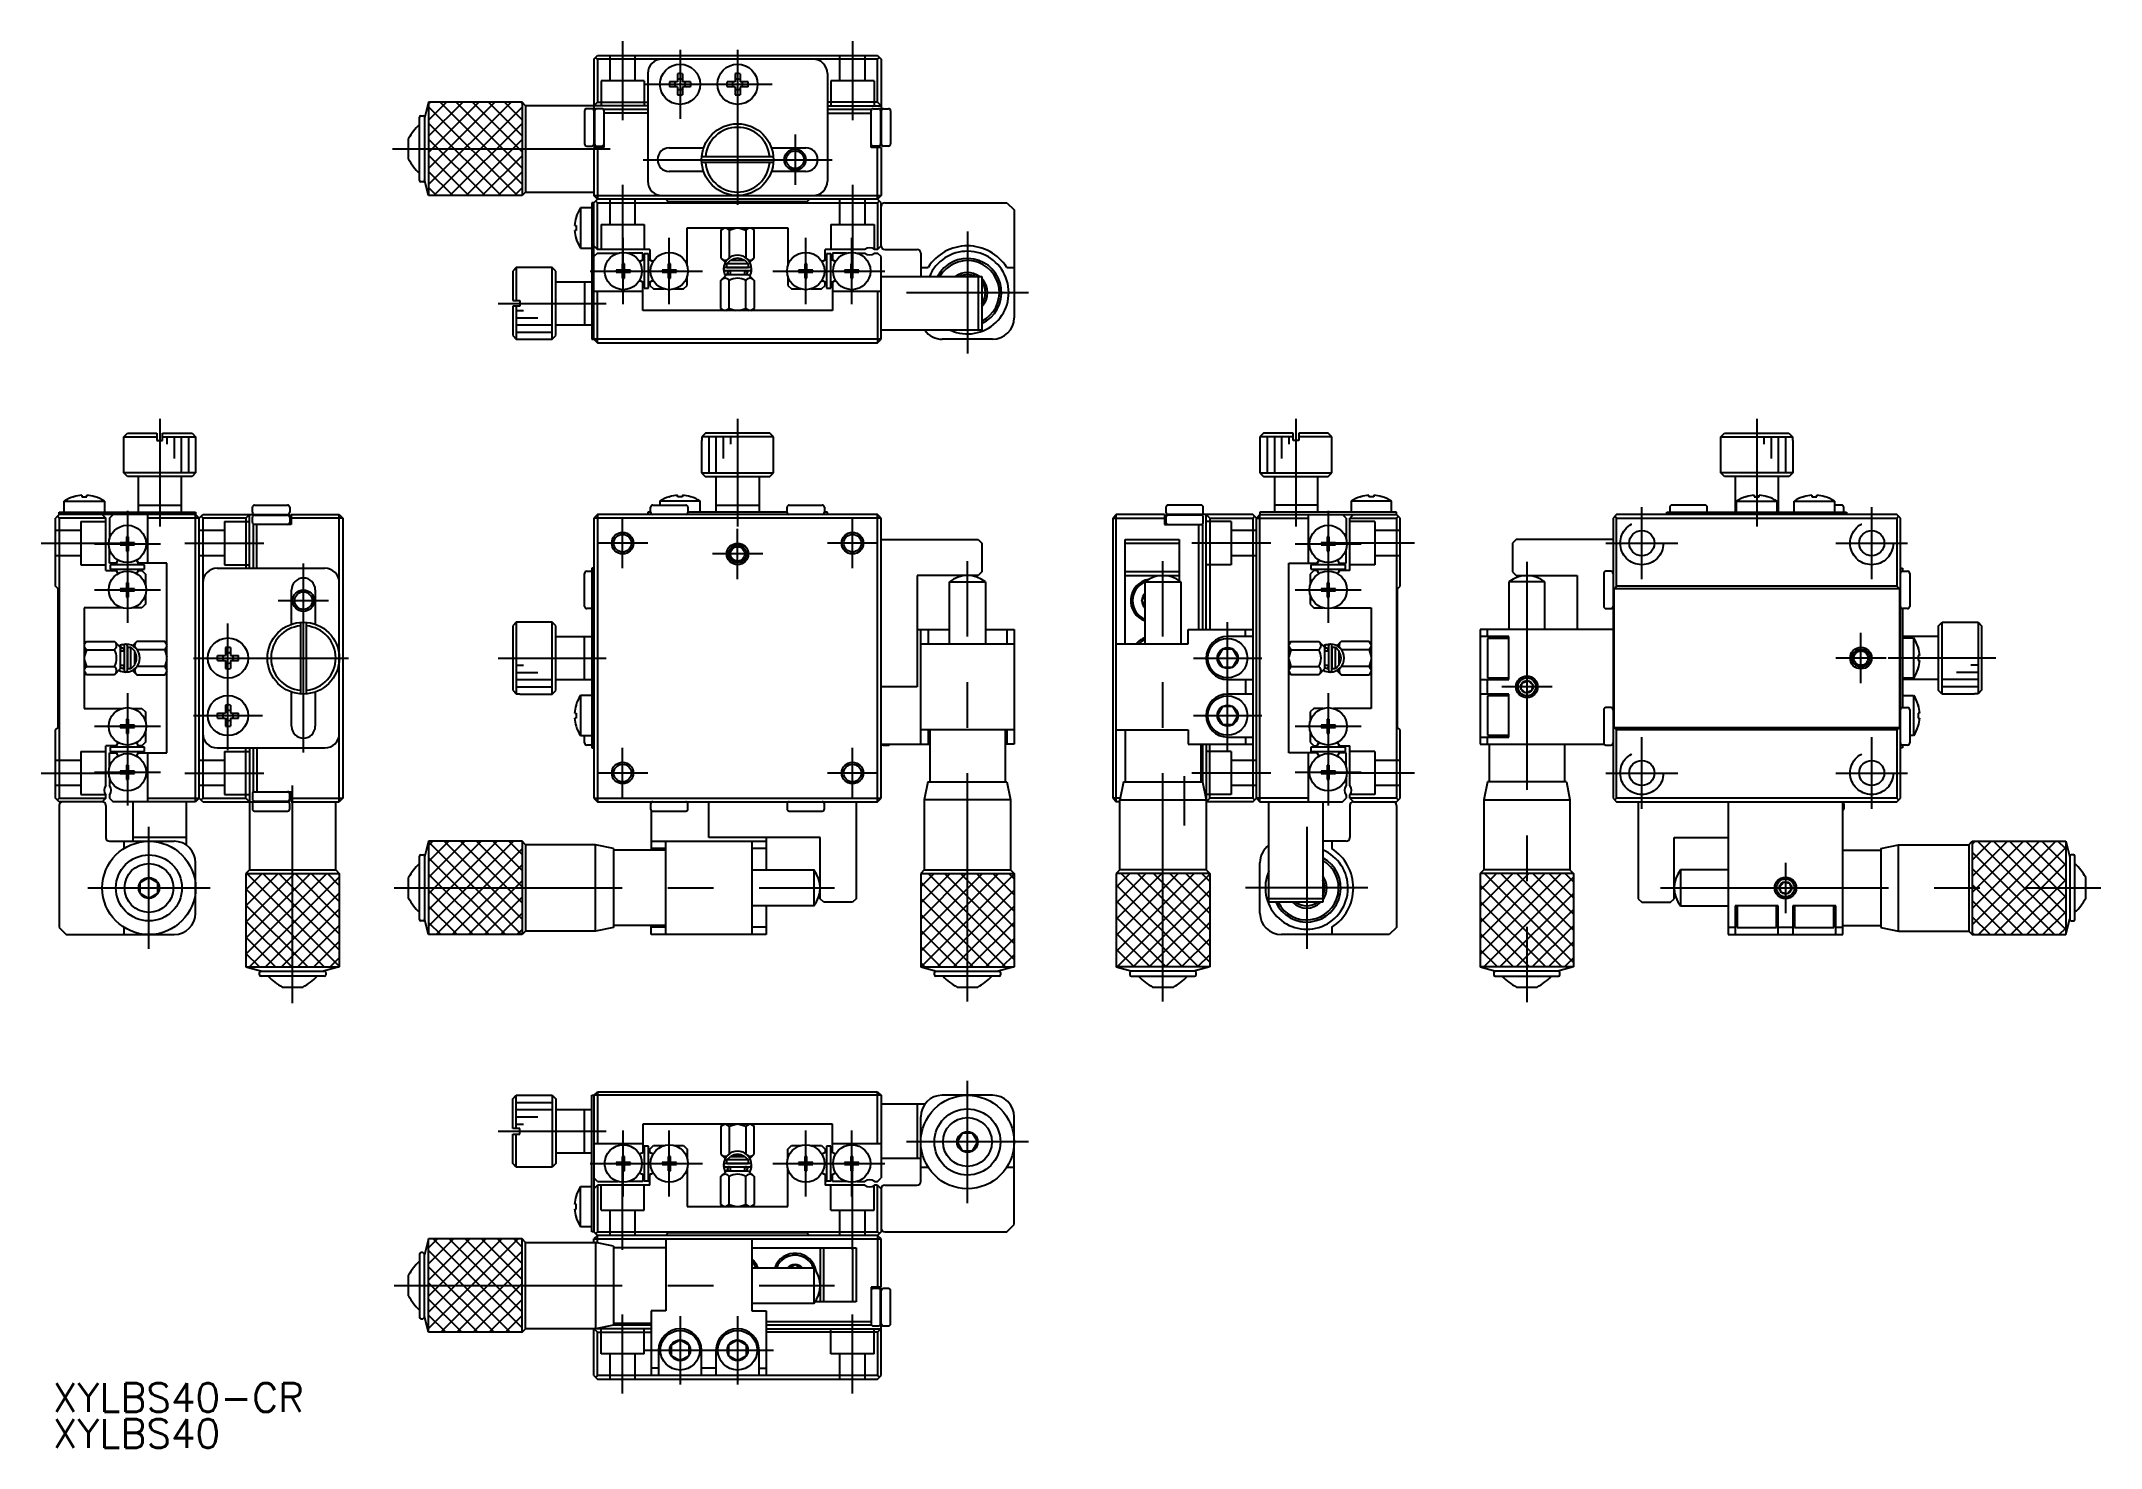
# Model space of a CAD drawing. Extents: x -2 to 285, y 0 to 196.
import ezdxf

# ---------------------------------------------------------------- set-up
doc = ezdxf.new("R2010")
doc.units = 0
doc.linetypes.add('CENTER', pattern=[50.8, 31.75, -6.35, 6.35, -6.35])
doc.linetypes.add('DASHED', pattern=[19.05, 12.7, -6.35])
doc.layers.get('0').update_dxf_attribs({"linetype": 'CONTINUOUS'})
doc.layers.add('CENTER', color=1, linetype='CENTER')
doc.styles.get("Standard").update_dxf_attribs({"font": 'txt.shx', "height": 3, "bigfont": 'bigfont.shx'})

# ---------------------------------------------------------------- blocks, each defined once
blk = doc.blocks.new('*U5')
at = {"color": 7, "linetype": 'CONTINUOUS'}
blk.add_text('XYLBS40-CR', height=4, dxfattribs=at).set_placement((0, 5))
blk = doc.blocks.new('*U6')
at = {"color": 7, "linetype": 'CONTINUOUS'}
blk.add_text('XYLBS40', height=4, dxfattribs=at).set_placement((0, 0))

msp = doc.modelspace()

# ---------------------------------------------------------------- linework, layer by layer
at = {"color": 7, "linetype": 'CONTINUOUS'}
for p, q in [((75.32, 193.34), (75.82, 193.84)), ((75.32, 193.34), (75.32, 181.34)), ((75.82, 193.34), (75.57, 193.59)), ((75.82, 193.84), (114.82, 193.84)), ((114.82, 193.34), (75.82, 193.34)), ((75.82, 193.34), (75.82, 187.34)), ((114.82, 193.84), (115.32, 193.34)), ((114.82, 193.34), (115.07, 193.59)), ((114.82, 187.34), (114.82, 193.34)), ((115.32, 193.34), (115.32, 186.84)), ((82.82, 191.34), (82.82, 176.34)), ((86.97, 190.19), (85.86, 190.19)), ((86.97, 189.49), (85.86, 189.49)), ((86.97, 191.3), (86.97, 190.19)), ((86.97, 189.49), (86.97, 188.38)), ((87.67, 191.3), (87.67, 190.19)), ((88.78, 190.19), (87.67, 190.19)), ((88.78, 189.49), (87.67, 189.49)), ((87.67, 189.49), (87.67, 188.38)), ((94.97, 190.19), (93.86, 190.19)), ((94.97, 189.49), (93.86, 189.49)), ((94.97, 191.3), (94.97, 190.19)), ((94.97, 189.49), (94.97, 188.38)), ((95.67, 191.3), (95.67, 190.19)), ((96.78, 190.19), (95.67, 190.19)), ((96.78, 189.49), (95.67, 189.49)), ((95.67, 189.49), (95.67, 188.38)), ((107.82, 191.34), (107.82, 176.34)), ((52.32, 187.34), (51.73, 185.14)), ((65.32, 187.34), (52.32, 187.34)), ((52.32, 187.34), (52.32, 174.34)), ((65.82, 186.84), (65.32, 187.34)), ((65.32, 187.34), (65.32, 174.34)), ((82.82, 186.84), (65.82, 186.84)), ((65.82, 186.84), (65.82, 174.84)), ((75.02, 186.44), (74.32, 186.44)), ((75.82, 187.34), (75.32, 186.84)), ((76.42, 186.44), (75.72, 186.44)), ((75.82, 187.34), (82.82, 187.34)), ((114.82, 187.34), (107.82, 187.34)), ((107.82, 186.84), (115.32, 186.84)), ((114.22, 186.44), (114.92, 186.44)), ((115.32, 186.84), (114.82, 187.34)), ((115.32, 186.84), (115.32, 181.34)), ((115.62, 186.44), (116.32, 186.44)), ((51.03, 176.44), (51.03, 185.24)), ((51.23, 185.44), (51.53, 185.44)), ((51.73, 185.24), (51.73, 176.44)), ((74.02, 186.14), (74.02, 181.54)), ((75.32, 185.39), (75.42, 185.39)), ((75.32, 185.26), (75.42, 185.26)), ((75.32, 183.84), (75.42, 183.84)), ((75.42, 186.14), (75.42, 181.54)), ((82.82, 186.34), (76.72, 186.34)), ((76.72, 186.34), (76.72, 181.04)), ((82.82, 185.84), (76.72, 185.84)), ((113.92, 186.34), (107.82, 186.34)), ((107.82, 185.84), (113.92, 185.84)), ((113.92, 181.04), (113.92, 186.34)), ((115.22, 186.14), (115.22, 181.54)), ((115.32, 185.39), (115.22, 185.39)), ((115.32, 185.26), (115.22, 185.26)), ((115.32, 183.84), (115.22, 183.84)), ((116.62, 186.14), (116.62, 181.54)), ((49.52, 179.4), (49.52, 182.28)), ((74.32, 181.24), (75.02, 181.24)), ((75.32, 182.46), (75.42, 182.46)), ((75.32, 182.29), (75.42, 182.29)), ((75.32, 181.84), (75.42, 181.84)), ((75.32, 181.34), (75.5, 181.34)), ((75.32, 181.04), (75.32, 174.34)), ((76.72, 181.04), (75.32, 181.04)), ((75.57, 181.04), (75.57, 181.28)), ((75.72, 181.24), (76.42, 181.24)), ((75.82, 181.04), (75.82, 173.84)), ((76.65, 181.34), (76.72, 181.34)), ((85.82, 180.99), (90.6, 180.99)), ((100.04, 180.99), (104.82, 180.99)), ((114, 181.34), (113.92, 181.34)), ((115.32, 181.04), (113.92, 181.04)), ((114.92, 181.24), (114.22, 181.24)), ((114.82, 173.84), (114.82, 181.04)), ((115.32, 181.34), (115.15, 181.34)), ((115.32, 182.46), (115.22, 182.46)), ((115.32, 182.29), (115.22, 182.29)), ((115.32, 181.84), (115.22, 181.84)), ((115.32, 181.04), (115.32, 174.34)), ((116.32, 181.24), (115.62, 181.24)), ((100.31, 179.74), (90.34, 179.74)), ((100.31, 178.94), (90.34, 178.94)), ((51.53, 176.24), (51.23, 176.24)), ((52.32, 174.34), (51.73, 176.54)), ((90.6, 177.69), (85.82, 177.69)), ((104.82, 177.69), (100.04, 177.69)), ((65.32, 174.34), (52.32, 174.34)), ((65.82, 174.84), (65.32, 174.34)), ((65.82, 174.84), (75.32, 174.84)), ((75.02, 172.64), (73.48, 172.64)), ((73.48, 172.64), (73.48, 167.04)), ((75.02, 173.34), (75.02, 154.34)), ((75.32, 173.34), (75.02, 173.34)), ((75.82, 173.84), (75.32, 174.34)), ((75.32, 174.34), (115.32, 174.34)), ((75.82, 173.84), (75.32, 173.34)), ((75.32, 154.34), (75.32, 173.34)), ((75.82, 173.34), (75.57, 173.59)), ((114.82, 173.84), (75.82, 173.84)), ((75.82, 166.84), (75.82, 173.34)), ((75.82, 173.34), (114.82, 173.34)), ((85.67, 173.49), (85.32, 173.84)), ((104.97, 173.49), (85.67, 173.49)), ((105.32, 173.84), (104.97, 173.49)), ((115.32, 174.34), (114.82, 173.84)), ((115.32, 173.34), (114.82, 173.84)), ((114.82, 173.34), (115.07, 173.59)), ((114.82, 173.34), (114.82, 166.84)), ((115.32, 167.34), (115.32, 173.34)), ((115.82, 173.34), (132.82, 173.34)), ((132.82, 173.34), (133.82, 172.34)), ((133.82, 172.34), (133.82, 157.34)), ((72.65, 170.19), (72.85, 170.19)), ((72.85, 169.49), (72.65, 169.49)), ((72.85, 171.34), (72.85, 171.3)), ((72.85, 170.19), (72.85, 169.49)), ((88.32, 164.55), (88.32, 169.84)), ((88.32, 169.84), (102.32, 169.84)), ((93.31, 169.84), (93.01, 169.54)), ((93.01, 169.54), (93.49, 169.84)), ((93.01, 169.54), (93.01, 165.65)), ((93.69, 169.84), (94.17, 169.54)), ((94.17, 169.54), (95.13, 169.84)), ((94.17, 169.54), (94.17, 165.68)), ((95.52, 169.84), (96.48, 169.54)), ((96.48, 169.54), (96.96, 169.84)), ((96.48, 169.54), (96.48, 165.68)), ((97.15, 169.84), (97.63, 169.54)), ((97.63, 169.54), (97.33, 169.84)), ((97.63, 165.65), (97.63, 169.54)), ((102.32, 169.84), (102.32, 164.55)), ((72.85, 168.34), (72.85, 168.38)), ((73.48, 167.04), (75.02, 167.04)), ((75.32, 167.34), (75.82, 166.84)), ((75.82, 166.34), (75.32, 165.84)), ((83.12, 166.84), (75.82, 166.84)), ((75.82, 166.34), (78.71, 166.34)), ((82.12, 166.34), (80.14, 166.34)), ((82.12, 165.39), (82.12, 166.34)), ((83.12, 166.84), (83.12, 165.39)), ((107.52, 165.39), (107.52, 166.84)), ((113.06, 166.84), (107.52, 166.84)), ((110.51, 166.34), (108.52, 166.34)), ((108.52, 166.34), (108.52, 165.39)), ((111.94, 166.34), (113.06, 166.34)), ((114.82, 166.84), (114.38, 166.84)), ((114.38, 166.34), (114.82, 166.34)), ((114.82, 166.84), (115.32, 167.34)), ((115.32, 165.84), (114.82, 166.34)), ((115.82, 166.84), (120.32, 166.84)), ((120.82, 166.34), (120.82, 163.09)), ((64.52, 164.34), (64.02, 163.84)), ((64.02, 163.84), (64.02, 159.74)), ((64.52, 164.34), (64.52, 159.74)), ((69.52, 164.34), (64.52, 164.34)), ((69.52, 154.34), (69.52, 164.34)), ((70.02, 163.84), (69.52, 164.34)), ((70.02, 154.84), (70.02, 163.84)), ((78.42, 163.98), (78.42, 163.69)), ((79.22, 163.98), (78.42, 163.98)), ((78.42, 163.69), (79.22, 163.69)), ((78.95, 163.98), (78.95, 163.69)), ((79.57, 164.84), (79.28, 164.84)), ((79.28, 164.84), (79.28, 164.04)), ((79.57, 164.31), (79.28, 164.31)), ((79.28, 163.63), (79.28, 162.84)), ((79.57, 164.04), (79.57, 164.84)), ((79.57, 162.84), (79.57, 163.63)), ((80.42, 163.98), (79.63, 163.98)), ((79.63, 163.69), (80.42, 163.69)), ((79.89, 163.69), (79.89, 163.98)), ((80.42, 163.69), (80.42, 163.98)), ((81.86, 165.24), (82.12, 165.39)), ((82.32, 166.24), (82.32, 161.44)), ((82.92, 166.24), (82.32, 166.24)), ((82.92, 161.44), (82.92, 166.24)), ((83.12, 165.39), (83.35, 165.26)), ((84.82, 163.98), (84.82, 163.69)), ((85.62, 163.98), (84.82, 163.98)), ((84.82, 163.69), (85.62, 163.69)), ((85.35, 163.98), (85.35, 163.69)), ((85.97, 164.84), (85.68, 164.84)), ((85.68, 164.84), (85.68, 164.04)), ((85.97, 164.31), (85.68, 164.31)), ((85.68, 163.63), (85.68, 162.84)), ((85.97, 164.04), (85.97, 164.84)), ((85.97, 162.84), (85.97, 163.63)), ((86.82, 163.98), (86.03, 163.98)), ((86.03, 163.69), (86.82, 163.69)), ((86.29, 163.69), (86.29, 163.98)), ((86.82, 163.69), (86.82, 163.98)), ((93.01, 165.65), (93.61, 165.05)), ((93.38, 164.08), (93.48, 163.57)), ((93.49, 163.75), (93.48, 163.72)), ((93.48, 163.72), (93.48, 163.68)), ((93.48, 163.68), (93.48, 163.64)), ((93.48, 163.64), (93.48, 163.61)), ((93.48, 163.61), (93.48, 163.57)), ((93.48, 163.57), (93.48, 163.54)), ((93.48, 163.54), (93.49, 163.5)), ((93.5, 163.79), (93.49, 163.75)), ((93.49, 163.5), (93.49, 163.47)), ((93.49, 163.47), (93.5, 163.43)), ((93.51, 163.82), (93.5, 163.79)), ((93.5, 163.43), (93.52, 163.36)), ((93.52, 163.85), (93.51, 163.82)), ((93.53, 163.89), (93.52, 163.85)), ((93.53, 163.9), (93.53, 163.89)), ((97.05, 164.34), (93.6, 164.34)), ((93.6, 163.89), (97.05, 163.89)), ((93.77, 163.4), (93.81, 163.42)), ((93.81, 163.42), (93.84, 163.44)), ((93.82, 164.84), (94.32, 165.34)), ((93.82, 164.34), (93.82, 164.84)), ((96.82, 164.84), (93.82, 164.84)), ((93.82, 164.34), (96.82, 164.34)), ((93.84, 163.44), (93.87, 163.45)), ((93.87, 163.45), (93.88, 163.46)), ((93.88, 163.46), (93.89, 163.46)), ((93.89, 163.46), (93.9, 163.47)), ((93.9, 163.47), (93.91, 163.47)), ((93.91, 163.47), (93.92, 163.48)), ((93.92, 163.48), (93.93, 163.49)), ((93.93, 163.49), (93.94, 163.5)), ((93.93, 163.49), (93.93, 163.49)), ((93.94, 163.5), (93.95, 163.51)), ((93.94, 163.5), (93.94, 163.5)), ((93.95, 163.51), (93.95, 163.51)), ((94.04, 163.34), (93.95, 163.51)), ((94.32, 163.84), (94.04, 163.84)), ((94.32, 165.34), (96.32, 165.34)), ((94.32, 163.34), (94.32, 163.89)), ((96.32, 165.34), (96.82, 164.84)), ((96.32, 163.34), (96.32, 163.89)), ((96.32, 163.84), (96.6, 163.84)), ((96.61, 163.34), (96.81, 163.89)), ((96.82, 164.84), (96.82, 164.34)), ((97.03, 165.05), (97.63, 165.65)), ((103.82, 163.98), (103.82, 163.69)), ((104.62, 163.98), (103.82, 163.98)), ((103.82, 163.69), (104.62, 163.69)), ((104.35, 163.98), (104.35, 163.69)), ((104.97, 164.84), (104.68, 164.84)), ((104.68, 164.84), (104.68, 164.04)), ((104.97, 164.31), (104.68, 164.31)), ((104.68, 163.63), (104.68, 162.84)), ((104.97, 164.04), (104.97, 164.84)), ((104.97, 162.84), (104.97, 163.63)), ((105.82, 163.98), (105.03, 163.98)), ((105.03, 163.69), (105.82, 163.69)), ((105.29, 163.69), (105.29, 163.98)), ((105.82, 163.69), (105.82, 163.98)), ((107.3, 165.26), (107.52, 165.39)), ((107.72, 166.24), (107.72, 161.44)), ((108.32, 166.24), (107.72, 166.24)), ((108.32, 161.44), (108.32, 166.24)), ((108.52, 165.39), (108.78, 165.24)), ((110.22, 163.98), (110.22, 163.69)), ((111.02, 163.98), (110.22, 163.98)), ((110.22, 163.69), (111.02, 163.69)), ((110.75, 163.98), (110.75, 163.69)), ((111.37, 164.84), (111.08, 164.84)), ((111.08, 164.84), (111.08, 164.04)), ((111.37, 164.31), (111.08, 164.31)), ((111.08, 163.63), (111.08, 162.84)), ((111.37, 164.04), (111.37, 164.84)), ((111.37, 162.84), (111.37, 163.63)), ((112.22, 163.98), (111.43, 163.98)), ((111.43, 163.69), (112.22, 163.69)), ((111.69, 163.69), (111.69, 163.98)), ((112.22, 163.69), (112.22, 163.98)), ((115.32, 154.34), (115.32, 165.84)), ((120.82, 164.34), (121.85, 164.34)), ((132.8, 164.34), (133.82, 164.34)), ((70.02, 162.34), (75.02, 162.34)), ((74.02, 162.34), (74.02, 156.34)), ((75.32, 161.04), (82.12, 161.04)), ((75.82, 153.84), (75.82, 161.04)), ((79.28, 163.37), (79.57, 163.37)), ((79.28, 162.84), (79.57, 162.84)), ((82.12, 162.29), (81.86, 162.44)), ((82.12, 158.34), (82.12, 162.29)), ((82.32, 161.44), (82.92, 161.44)), ((83.42, 162.46), (83.12, 162.29)), ((83.12, 162.29), (83.12, 161.84)), ((83.12, 161.84), (83.62, 161.34)), ((83.62, 161.34), (85.11, 161.34)), ((85.68, 163.37), (85.97, 163.37)), ((85.68, 162.84), (85.97, 162.84)), ((86.54, 161.34), (87.82, 161.34)), ((87.82, 161.34), (88.32, 161.84)), ((88.32, 161.84), (88.32, 163.13)), ((93.01, 162.53), (93.82, 163.34)), ((93.01, 158.64), (93.01, 162.53)), ((93.52, 163.36), (93.54, 163.33)), ((93.54, 163.33), (93.54, 163.33)), ((93.54, 163.33), (93.54, 163.33)), ((93.54, 163.33), (93.54, 163.33)), ((93.54, 163.33), (93.55, 163.33)), ((93.63, 163.15), (93.54, 163.33)), ((93.55, 163.33), (93.55, 163.33)), ((93.55, 163.33), (93.56, 163.33)), ((93.56, 163.33), (93.57, 163.33)), ((93.57, 163.33), (93.58, 163.33)), ((93.58, 163.33), (93.59, 163.34)), ((93.59, 163.34), (93.61, 163.34)), ((93.61, 163.34), (93.62, 163.34)), ((93.62, 163.34), (93.64, 163.35)), ((93.64, 163.35), (93.67, 163.36)), ((93.67, 163.36), (93.7, 163.37)), ((93.7, 163.37), (93.74, 163.39)), ((93.74, 163.39), (93.77, 163.4)), ((93.82, 163.34), (96.82, 163.34)), ((94.17, 158.64), (94.17, 162.53)), ((96.48, 158.64), (96.48, 162.53)), ((96.82, 163.34), (97.63, 162.53)), ((97.63, 162.53), (97.63, 158.64)), ((102.32, 163.13), (102.32, 161.84)), ((102.32, 161.84), (102.82, 161.34)), ((102.82, 161.34), (104.11, 161.34)), ((104.68, 163.37), (104.97, 163.37)), ((104.68, 162.84), (104.97, 162.84)), ((105.54, 161.34), (107.02, 161.34)), ((107.02, 161.34), (107.52, 161.84)), ((107.52, 162.29), (107.23, 162.46)), ((107.52, 161.84), (107.52, 162.29)), ((107.72, 161.44), (108.32, 161.44)), ((108.78, 162.44), (108.52, 162.29)), ((108.52, 162.29), (108.52, 158.34)), ((108.52, 161.04), (115.32, 161.04)), ((111.08, 163.37), (111.37, 163.37)), ((111.08, 162.84), (111.37, 162.84)), ((114.82, 161.04), (114.82, 153.84)), ((115.32, 163.09), (129.32, 163.09)), ((128.82, 163.09), (128.82, 155.59)), ((129.32, 163.09), (129.32, 155.59)), ((64.02, 159.74), (65.02, 159.74)), ((65.02, 158.94), (64.02, 158.94)), ((64.02, 158.94), (64.02, 154.84)), ((64.52, 158.94), (64.52, 154.34)), ((65.02, 159.74), (65.02, 158.94)), ((108.52, 158.34), (82.12, 158.34)), ((93.31, 158.34), (93.01, 158.64)), ((93.01, 158.64), (93.49, 158.34)), ((93.69, 158.34), (94.17, 158.64)), ((94.17, 158.64), (95.13, 158.34)), ((95.52, 158.34), (96.48, 158.64)), ((96.48, 158.64), (96.96, 158.34)), ((97.15, 158.34), (97.63, 158.64)), ((97.63, 158.64), (97.33, 158.34)), ((64.02, 154.84), (64.52, 154.34)), ((69.52, 154.34), (70.02, 154.84)), ((70.02, 156.34), (75.02, 156.34)), ((129.32, 155.59), (115.32, 155.59)), ((64.52, 154.34), (69.52, 154.34)), ((75.02, 154.34), (75.32, 154.34)), ((75.32, 154.34), (75.82, 153.84)), ((115.32, 154.34), (75.32, 154.34)), ((75.82, 153.84), (114.82, 153.84)), ((114.82, 153.84), (115.32, 154.34)), ((130.82, 154.34), (123.82, 154.34)), ((9.89, 140.75), (10.39, 141.25)), ((9.89, 140.75), (14.49, 140.75)), ((9.89, 135.75), (9.89, 140.75)), ((10.39, 141.25), (14.49, 141.25)), ((14.49, 141.25), (14.49, 140.25)), ((15.29, 140.25), (15.29, 141.25)), ((15.29, 141.25), (19.39, 141.25)), ((15.29, 140.75), (19.89, 140.75)), ((19.39, 141.25), (19.89, 140.75)), ((19.89, 140.75), (19.89, 135.75)), ((90.84, 141.25), (90.34, 140.75)), ((100.31, 140.75), (90.34, 140.75)), ((90.34, 140.75), (90.34, 140.25)), ((99.81, 141.25), (90.84, 141.25)), ((100.31, 140.75), (99.81, 141.25)), ((100.31, 140.25), (100.31, 140.75)), ((168.54, 141.25), (168.04, 140.75)), ((172.64, 140.75), (168.04, 140.75)), ((168.04, 140.75), (168.04, 135.75)), ((172.64, 141.25), (168.54, 141.25)), ((172.64, 140.25), (172.64, 141.25)), ((177.54, 141.25), (173.44, 141.25)), ((173.44, 141.25), (173.44, 140.25)), ((178.04, 140.75), (173.44, 140.75)), ((178.04, 140.75), (177.54, 141.25)), ((178.04, 135.75), (178.04, 140.75)), ((232.2, 140.75), (232.7, 141.25)), ((232.2, 140.75), (242.17, 140.75)), ((232.2, 140.25), (232.2, 140.75)), ((232.7, 141.25), (241.67, 141.25)), ((241.67, 141.25), (242.17, 140.75)), ((242.17, 140.75), (242.17, 140.25)), ((14.49, 140.25), (15.29, 140.25)), ((90.34, 140.25), (90.32, 140.25)), ((90.32, 140.25), (90.32, 135.75)), ((100.32, 140.25), (100.31, 140.25)), ((100.32, 135.75), (100.32, 140.25)), ((173.44, 140.25), (172.64, 140.25)), ((232.19, 135.75), (232.19, 140.25)), ((232.19, 140.25), (232.2, 140.25)), ((242.17, 140.25), (242.19, 140.25)), ((242.19, 140.25), (242.19, 135.75)), ((19.89, 135.75), (9.89, 135.75)), ((10.39, 135.25), (9.89, 135.75)), ((19.39, 135.25), (10.39, 135.25)), ((11.89, 135.25), (11.89, 130.25)), ((17.89, 135.25), (17.89, 130.25)), ((19.89, 135.75), (19.39, 135.25)), ((90.32, 135.75), (100.32, 135.75)), ((90.32, 135.75), (90.82, 135.25)), ((90.82, 135.25), (99.82, 135.25)), ((92.32, 135.25), (92.32, 130.25)), ((98.32, 135.25), (98.32, 130.25)), ((99.82, 135.25), (100.32, 135.75)), ((168.04, 135.75), (178.04, 135.75)), ((168.04, 135.75), (168.54, 135.25)), ((168.54, 135.25), (177.54, 135.25)), ((170.04, 135.25), (170.04, 130.25)), ((176.04, 135.25), (176.04, 130.25)), ((177.54, 135.25), (178.04, 135.75)), ((242.19, 135.75), (232.19, 135.75)), ((232.69, 135.25), (232.19, 135.75)), ((241.69, 135.25), (232.69, 135.25)), ((234.19, 135.25), (234.19, 130.25)), ((240.19, 135.25), (240.19, 130.25)), ((242.19, 135.75), (241.69, 135.25)), ((2.89, 132.42), (2.93, 132.42)), ((4.04, 132.62), (4.04, 132.42)), ((4.04, 132.42), (4.74, 132.42)), ((4.74, 132.42), (4.74, 132.62)), ((5.89, 132.42), (5.85, 132.42)), ((85.82, 132.42), (85.86, 132.42)), ((86.97, 132.42), (86.97, 132.62)), ((87.67, 132.42), (86.97, 132.42)), ((87.67, 132.62), (87.67, 132.42)), ((88.82, 132.42), (88.78, 132.42)), ((182.04, 132.42), (182.09, 132.42)), ((183.19, 132.42), (183.19, 132.62)), ((183.89, 132.42), (183.19, 132.42)), ((183.89, 132.62), (183.89, 132.42)), ((185.04, 132.42), (185, 132.42)), ((235.69, 132.42), (235.73, 132.42)), ((236.84, 132.62), (236.84, 132.42)), ((236.84, 132.42), (237.54, 132.42)), ((237.54, 132.42), (237.54, 132.62)), ((238.69, 132.42), (238.64, 132.42)), ((243.69, 132.42), (243.73, 132.42)), ((244.84, 132.62), (244.84, 132.42)), ((244.84, 132.42), (245.54, 132.42)), ((245.54, 132.42), (245.54, 132.62)), ((246.69, 132.42), (246.64, 132.42)), ((0.89, 129.95), (0.39, 129.45)), ((0.39, 119.95), (0.39, 129.45)), ((0.89, 129.45), (0.64, 129.7)), ((0.89, 130.25), (19.89, 130.25)), ((0.89, 129.95), (0.89, 130.25)), ((19.89, 129.95), (0.89, 129.95)), ((7.39, 129.45), (0.89, 129.45)), ((0.89, 129.45), (0.89, 90.45)), ((1.59, 130.25), (1.59, 131.79)), ((1.59, 131.79), (7.19, 131.79)), ((6.89, 129.95), (7.39, 129.45)), ((7.19, 131.79), (7.19, 130.25)), ((7.39, 122.15), (7.39, 129.45)), ((7.89, 129.45), (8.39, 129.95)), ((7.89, 129.45), (7.89, 126.56)), ((11.89, 131.25), (17.89, 131.25)), ((13.19, 129.95), (13.19, 123.15)), ((20.39, 129.45), (13.19, 129.45)), ((19.89, 130.25), (19.89, 129.95)), ((19.89, 129.95), (20.39, 129.45)), ((19.89, 89.95), (19.89, 129.95)), ((20.39, 129.45), (20.89, 129.95)), ((20.39, 90.45), (20.39, 129.45)), ((20.89, 129.45), (20.64, 129.7)), ((20.89, 129.95), (27.39, 129.95)), ((26.89, 129.45), (20.89, 129.45)), ((20.89, 129.45), (20.89, 90.45)), ((27.39, 129.95), (26.89, 129.45)), ((26.89, 129.45), (26.89, 122.45)), ((27.39, 122.45), (27.39, 129.95)), ((27.39, 129.95), (32.89, 129.95)), ((27.79, 130.25), (27.79, 130.95)), ((27.79, 128.85), (27.79, 129.55)), ((28.09, 131.25), (32.69, 131.25)), ((28.09, 129.85), (32.69, 129.85)), ((28.84, 129.95), (28.84, 129.85)), ((28.97, 129.95), (28.97, 129.85)), ((30.39, 129.95), (30.39, 129.85)), ((31.77, 129.95), (31.77, 129.85)), ((31.94, 129.95), (31.94, 129.85)), ((32.39, 129.95), (32.39, 129.85)), ((32.89, 129.95), (32.89, 129.77)), ((32.99, 130.95), (32.99, 130.25)), ((32.99, 129.55), (32.99, 128.85)), ((33.19, 129.95), (39.89, 129.95)), ((33.19, 129.95), (33.19, 128.55)), ((40.39, 129.45), (33.19, 129.45)), ((39.89, 129.95), (40.39, 129.45)), ((39.89, 89.95), (39.89, 129.95)), ((40.39, 129.45), (40.39, 90.45)), ((75.82, 129.95), (75.32, 129.45)), ((115.32, 129.45), (75.32, 129.45)), ((75.32, 129.45), (75.32, 90.45)), ((75.82, 129.95), (75.82, 89.95)), ((114.82, 129.95), (75.82, 129.95)), ((83.22, 130.25), (82.82, 130.25)), ((82.82, 130.25), (82.82, 129.95)), ((83.22, 130.25), (83.22, 130.95)), ((83.52, 131.25), (88.12, 131.25)), ((90.12, 131.79), (84.52, 131.79)), ((84.52, 131.79), (84.52, 131.25)), ((88.42, 130.95), (88.42, 130.25)), ((102.22, 130.25), (88.42, 130.25)), ((90.12, 130.25), (90.12, 131.79)), ((92.32, 131.25), (98.32, 131.25)), ((102.22, 130.25), (102.22, 130.95)), ((102.52, 131.25), (107.12, 131.25)), ((107.42, 130.95), (107.42, 130.25)), ((107.82, 130.25), (107.42, 130.25)), ((107.82, 129.95), (107.82, 130.25)), ((114.82, 89.95), (114.82, 129.95)), ((115.32, 129.45), (114.82, 129.95)), ((115.32, 90.45), (115.32, 129.45)), ((148.04, 129.95), (147.54, 129.45)), ((147.54, 129.45), (147.54, 90.45)), ((147.54, 129.45), (154.74, 129.45)), ((154.74, 129.95), (148.04, 129.95)), ((148.04, 89.95), (148.04, 129.95)), ((154.74, 129.95), (154.74, 128.55)), ((154.94, 130.95), (154.94, 130.25)), ((154.94, 129.55), (154.94, 128.85)), ((160.54, 129.95), (155.04, 129.95)), ((155.04, 129.95), (155.04, 129.77)), ((159.84, 131.25), (155.24, 131.25)), ((159.84, 129.85), (155.24, 129.85)), ((155.54, 129.95), (155.54, 129.85)), ((155.99, 129.95), (155.99, 129.85)), ((156.16, 129.95), (156.16, 129.85)), ((157.54, 129.95), (157.54, 129.85)), ((158.96, 129.95), (158.96, 129.85)), ((159.09, 129.95), (159.09, 129.85)), ((160.14, 130.25), (160.14, 130.95)), ((160.14, 128.85), (160.14, 129.55)), ((167.04, 129.95), (160.54, 129.95)), ((160.54, 113.95), (160.54, 129.95)), ((160.54, 129.95), (161.04, 129.45)), ((161.04, 129.45), (161.04, 113.95)), ((161.04, 129.45), (167.04, 129.45)), ((167.54, 129.45), (167.04, 129.95)), ((167.04, 129.45), (167.29, 129.7)), ((167.04, 129.45), (167.04, 90.45)), ((168.04, 129.95), (167.54, 129.45)), ((167.54, 129.45), (174.74, 129.45)), ((167.54, 90.45), (167.54, 129.45)), ((187.04, 130.25), (168.04, 130.25)), ((168.04, 130.25), (168.04, 129.95)), ((168.04, 89.95), (168.04, 129.95)), ((168.04, 129.95), (187.04, 129.95)), ((176.04, 131.25), (170.04, 131.25)), ((174.74, 129.95), (174.74, 123.15)), ((180.04, 129.45), (179.54, 129.95)), ((180.04, 129.45), (180.04, 126.56)), ((181.04, 129.95), (180.54, 129.45)), ((180.54, 122.15), (180.54, 129.45)), ((180.54, 129.45), (187.04, 129.45)), ((186.34, 131.79), (180.74, 131.79)), ((180.74, 131.79), (180.74, 130.25)), ((186.34, 130.25), (186.34, 131.79)), ((187.04, 129.95), (187.04, 130.25)), ((187.54, 129.45), (187.04, 129.95)), ((187.04, 129.45), (187.29, 129.7)), ((187.04, 129.45), (187.04, 90.45)), ((187.54, 119.95), (187.54, 129.45)), ((217.69, 129.95), (217.19, 129.45)), ((217.19, 129.45), (217.19, 90.45)), ((217.69, 129.45), (217.44, 129.7)), ((256.69, 129.95), (217.69, 129.95)), ((217.69, 119.95), (217.69, 129.45)), ((217.69, 129.45), (256.69, 129.45)), ((224.69, 129.95), (224.69, 130.25)), ((224.69, 130.25), (249.69, 130.25)), ((225.09, 130.95), (225.09, 130.25)), ((229.99, 131.25), (225.39, 131.25)), ((230.29, 130.25), (230.29, 130.95)), ((234.39, 131.25), (234.19, 131.25)), ((234.39, 130.25), (234.39, 131.79)), ((234.39, 131.79), (239.99, 131.79)), ((239.99, 131.79), (239.99, 130.25)), ((240.19, 131.25), (239.99, 131.25)), ((242.39, 130.25), (242.39, 131.79)), ((242.39, 131.79), (247.99, 131.79)), ((247.99, 131.79), (247.99, 130.25)), ((248.99, 131.25), (247.99, 131.25)), ((249.29, 130.25), (249.29, 130.95)), ((249.69, 130.25), (249.69, 129.95)), ((257.19, 129.45), (256.69, 129.95)), ((256.69, 129.45), (256.94, 129.7)), ((256.69, 129.45), (256.69, 119.95)), ((257.19, 90.45), (257.19, 129.45)), ((10.54, 126.85), (10.25, 126.85)), ((10.25, 126.85), (10.25, 126.05)), ((10.54, 126.32), (10.25, 126.32)), ((10.54, 126.05), (10.54, 126.85)), ((33.19, 128.55), (27.89, 128.55)), ((27.89, 128.55), (27.89, 122.45)), ((28.39, 122.45), (28.39, 128.55)), ((32.89, 128.62), (32.89, 128.55)), ((115.32, 126.45), (128.82, 126.45)), ((128.82, 126.45), (129.32, 125.95)), ((149.29, 111.95), (149.29, 126.45)), ((149.29, 126.45), (156.79, 126.45)), ((154.74, 128.55), (160.04, 128.55)), ((155.04, 128.62), (155.04, 128.55)), ((156.79, 126.45), (156.79, 120.75)), ((159.54, 113.95), (159.54, 128.55)), ((160.04, 128.55), (160.04, 113.95)), ((177.69, 126.85), (177.4, 126.85)), ((177.4, 126.85), (177.4, 126.05)), ((177.69, 126.32), (177.4, 126.32)), ((177.69, 126.05), (177.69, 126.85)), ((203.69, 126.45), (203.19, 125.95)), ((217.19, 126.45), (203.69, 126.45)), ((7.89, 123.15), (7.89, 125.13)), ((8.99, 123.41), (8.84, 123.15)), ((10.19, 125.99), (9.39, 125.99)), ((9.39, 125.99), (9.39, 125.7)), ((9.39, 125.7), (10.19, 125.7)), ((9.92, 125.99), (9.92, 125.7)), ((10.25, 125.64), (10.25, 124.85)), ((10.25, 125.38), (10.54, 125.38)), ((10.25, 124.85), (10.54, 124.85)), ((10.54, 124.85), (10.54, 125.64)), ((11.39, 125.99), (10.6, 125.99)), ((10.6, 125.7), (11.39, 125.7)), ((10.86, 125.7), (10.86, 125.99)), ((11.39, 125.7), (11.39, 125.99)), ((11.94, 123.15), (11.79, 123.41)), ((129.32, 125.95), (129.32, 121.95)), ((149.29, 125.95), (156.79, 125.95)), ((175.99, 123.15), (176.14, 123.41)), ((177.34, 125.99), (176.54, 125.99)), ((176.54, 125.99), (176.54, 125.7)), ((176.54, 125.7), (177.34, 125.7)), ((177.07, 125.99), (177.07, 125.7)), ((177.4, 125.64), (177.4, 124.85)), ((177.4, 125.38), (177.69, 125.38)), ((177.4, 124.85), (177.69, 124.85)), ((177.69, 124.85), (177.69, 125.64)), ((178.54, 125.99), (177.75, 125.99)), ((177.75, 125.7), (178.54, 125.7)), ((178.01, 125.7), (178.01, 125.99)), ((178.54, 125.7), (178.54, 125.99)), ((178.94, 123.41), (179.09, 123.15)), ((180.04, 123.15), (180.04, 125.13)), ((203.19, 125.95), (203.19, 121.95)), ((7.39, 122.15), (8.84, 122.15)), ((8.84, 123.15), (7.89, 123.15)), ((12.79, 122.95), (7.99, 122.95)), ((7.99, 122.95), (7.99, 122.35)), ((7.99, 122.35), (12.79, 122.35)), ((8.84, 122.15), (8.97, 121.92)), ((10.54, 120.45), (10.25, 120.45)), ((10.25, 120.45), (10.25, 119.65)), ((10.54, 119.65), (10.54, 120.45)), ((11.72, 121.78), (11.94, 122.15)), ((15.89, 123.15), (11.94, 123.15)), ((11.94, 122.15), (12.39, 122.15)), ((12.39, 122.15), (12.89, 121.65)), ((12.79, 122.35), (12.79, 122.95)), ((12.89, 121.65), (12.89, 120.16)), ((15.89, 96.75), (15.89, 123.15)), ((22.89, 122.45), (37.89, 122.45)), ((74.02, 117.15), (74.02, 121.75)), ((74.32, 122.05), (75.02, 122.05)), ((75.32, 122.45), (75.02, 122.45)), ((75.02, 122.45), (75.02, 97.45)), ((128.82, 121.45), (120.32, 121.45)), ((120.32, 121.45), (120.32, 105.95)), ((124.82, 120.57), (129.82, 120.57)), ((124.82, 111.95), (124.82, 120.57)), ((129.32, 121.95), (128.82, 121.45)), ((129.82, 120.57), (129.82, 111.95)), ((156.79, 121.95), (149.29, 121.95)), ((149.29, 121.45), (156.79, 121.45)), ((152.04, 111.95), (152.04, 120.57)), ((152.04, 120.57), (157.04, 120.57)), ((157.04, 120.57), (157.04, 111.95)), ((172.04, 96.75), (172.04, 123.15)), ((172.04, 123.15), (175.99, 123.15)), ((175.54, 122.15), (175.04, 121.65)), ((175.04, 121.65), (175.04, 120.16)), ((179.94, 122.95), (175.14, 122.95)), ((175.14, 122.95), (175.14, 122.35)), ((175.14, 122.35), (179.94, 122.35)), ((175.99, 122.15), (175.54, 122.15)), ((176.16, 121.85), (175.99, 122.15)), ((177.69, 120.45), (177.4, 120.45)), ((177.4, 120.45), (177.4, 119.65)), ((177.69, 119.65), (177.69, 120.45)), ((179.09, 122.15), (178.96, 121.92)), ((179.09, 123.15), (180.04, 123.15)), ((180.54, 122.15), (179.09, 122.15)), ((179.94, 122.35), (179.94, 122.95)), ((207.69, 120.57), (202.69, 120.57)), ((202.69, 120.57), (202.69, 113.95)), ((203.19, 121.95), (203.69, 121.45)), ((203.69, 121.45), (212.19, 121.45)), ((207.69, 113.95), (207.69, 120.57)), ((212.19, 121.45), (212.19, 113.95)), ((215.89, 121.75), (215.89, 117.15)), ((216.89, 122.05), (216.19, 122.05)), ((257.19, 122.45), (257.49, 122.45)), ((257.49, 122.45), (257.49, 122.05)), ((257.49, 122.05), (258.19, 122.05)), ((258.49, 121.75), (258.49, 117.15)), ((0.74, 119.6), (0.39, 119.95)), ((0.74, 100.3), (0.74, 119.6)), ((10.19, 119.59), (9.39, 119.59)), ((9.39, 119.59), (9.39, 119.3)), ((9.39, 119.3), (10.19, 119.3)), ((9.92, 119.59), (9.92, 119.3)), ((10.54, 119.92), (10.25, 119.92)), ((10.25, 119.24), (10.25, 118.45)), ((10.25, 118.98), (10.54, 118.98)), ((10.25, 118.45), (10.54, 118.45)), ((10.54, 118.45), (10.54, 119.24)), ((11.39, 119.59), (10.6, 119.59)), ((10.6, 119.3), (11.39, 119.3)), ((10.86, 119.3), (10.86, 119.59)), ((11.39, 119.3), (11.39, 119.59)), ((12.89, 118.73), (12.89, 117.45)), ((33.24, 114.67), (33.24, 119.45)), ((36.54, 119.45), (36.54, 114.67)), ((151.6, 117.95), (152.04, 118.72)), ((152.04, 117.18), (151.6, 117.95)), ((175.04, 118.73), (175.04, 117.45)), ((177.34, 119.59), (176.54, 119.59)), ((176.54, 119.59), (176.54, 119.3)), ((176.54, 119.3), (177.34, 119.3)), ((177.07, 119.59), (177.07, 119.3)), ((177.69, 119.92), (177.4, 119.92)), ((177.4, 119.24), (177.4, 118.45)), ((177.4, 118.98), (177.69, 118.98)), ((177.4, 118.45), (177.69, 118.45)), ((177.69, 118.45), (177.69, 119.24)), ((178.54, 119.59), (177.75, 119.59)), ((177.75, 119.3), (178.54, 119.3)), ((178.01, 119.3), (178.01, 119.59)), ((178.54, 119.3), (178.54, 119.59)), ((187.19, 119.6), (187.54, 119.95)), ((187.19, 100.3), (187.19, 119.6)), ((217.34, 119.6), (217.69, 119.95)), ((257.04, 119.6), (217.34, 119.6)), ((217.34, 100.3), (217.34, 119.6)), ((256.69, 119.95), (217.69, 119.95)), ((256.69, 119.95), (257.04, 119.6)), ((257.04, 119.6), (257.04, 100.3)), ((9.68, 116.95), (4.39, 116.95)), ((4.39, 116.95), (4.39, 102.95)), ((12.39, 116.95), (11.11, 116.95)), ((12.89, 117.45), (12.39, 116.95)), ((34.49, 114.93), (34.49, 104.96)), ((35.29, 114.93), (35.29, 104.96)), ((64.52, 114.93), (64.02, 114.43)), ((64.52, 114.93), (64.52, 104.96)), ((65.02, 114.93), (64.52, 114.93)), ((69.52, 114.95), (65.02, 114.95)), ((65.02, 114.95), (65.02, 114.93)), ((69.52, 104.95), (69.52, 114.95)), ((70.02, 114.45), (69.52, 114.95)), ((75.02, 116.85), (74.32, 116.85)), ((175.04, 117.45), (175.54, 116.95)), ((175.54, 116.95), (176.83, 116.95)), ((178.26, 116.95), (183.54, 116.95)), ((183.54, 116.95), (183.54, 102.95)), ((216.19, 116.85), (216.89, 116.85)), ((258.19, 116.85), (257.49, 116.85)), ((257.49, 116.85), (257.49, 103.05)), ((262.49, 114.45), (262.99, 114.95)), ((262.99, 104.95), (262.99, 114.95)), ((262.99, 114.95), (267.49, 114.95)), ((267.49, 114.95), (267.49, 114.93)), ((267.49, 114.93), (267.99, 114.93)), ((267.99, 114.93), (267.99, 104.96)), ((267.99, 114.93), (268.49, 114.43)), ((4.39, 111.96), (4.69, 112.26)), ((4.69, 112.26), (4.39, 111.78)), ((4.69, 112.26), (8.58, 112.26)), ((8.58, 112.26), (9.39, 111.45)), ((10.13, 111.89), (9.62, 111.79)), ((11.7, 112.26), (11.1, 111.66)), ((15.59, 112.26), (11.7, 112.26)), ((15.89, 111.96), (15.59, 112.26)), ((15.59, 112.26), (15.89, 111.78)), ((64.02, 114.43), (64.02, 105.47)), ((70.02, 105.45), (70.02, 114.45)), ((70.02, 112.95), (75.02, 112.95)), ((74.02, 106.95), (74.02, 112.95)), ((120.32, 113.95), (124.82, 113.95)), ((120.82, 97.95), (120.82, 113.95)), ((120.82, 111.95), (133.82, 111.95)), ((121.85, 113.95), (121.85, 111.95)), ((129.82, 113.95), (133.82, 113.95)), ((132.8, 113.95), (132.8, 111.95)), ((133.82, 113.95), (133.82, 97.95)), ((148.04, 111.95), (158.04, 111.95)), ((158.04, 111.95), (158.04, 113.95)), ((158.04, 113.95), (167.04, 113.95)), ((167.04, 112.95), (163.54, 112.95)), ((166.04, 112.95), (166.04, 113.95)), ((172.04, 111.96), (172.34, 112.26)), ((172.34, 112.26), (172.04, 111.78)), ((172.34, 112.26), (176.23, 112.26)), ((176.23, 112.26), (177.04, 111.45)), ((177.78, 111.89), (177.27, 111.79)), ((179.35, 112.26), (178.75, 111.66)), ((183.24, 112.26), (179.35, 112.26)), ((183.54, 111.96), (183.24, 112.26)), ((183.24, 112.26), (183.54, 111.78)), ((217.19, 113.95), (198.69, 113.95)), ((198.69, 113.95), (198.69, 97.95)), ((202.69, 112.95), (198.69, 112.95)), ((199.69, 112.95), (199.69, 113.95)), ((202.69, 112.7), (199.69, 112.7)), ((199.69, 112.7), (199.69, 107.2)), ((202.69, 106.95), (202.69, 112.95)), ((262.49, 112.95), (257.49, 112.95)), ((257.49, 112.75), (259.03, 112.75)), ((258.49, 112.75), (258.49, 112.95)), ((259.03, 112.75), (259.03, 107.15)), ((262.49, 105.45), (262.49, 114.45)), ((268.49, 114.43), (268.49, 105.47)), ((4.39, 111.58), (4.69, 111.1)), ((4.69, 111.1), (4.39, 110.14)), ((4.39, 109.75), (4.69, 108.79)), ((4.69, 111.1), (8.58, 111.1)), ((9.2, 111.64), (9.39, 111.73)), ((9.39, 111.73), (9.38, 111.73)), ((9.38, 111.73), (9.38, 111.73)), ((9.38, 111.73), (9.38, 111.72)), ((9.38, 111.72), (9.38, 111.72)), ((9.38, 111.72), (9.38, 111.71)), ((9.38, 111.71), (9.38, 111.7)), ((9.38, 111.7), (9.39, 111.69)), ((9.42, 111.75), (9.39, 111.73)), ((9.39, 111.73), (9.39, 111.73)), ((9.39, 111.69), (9.39, 111.68)), ((9.39, 111.68), (9.39, 111.66)), ((9.39, 111.66), (9.4, 111.65)), ((9.39, 111.45), (9.39, 108.45)), ((9.39, 111.23), (9.56, 111.32)), ((9.39, 110.95), (9.94, 110.95)), ((9.39, 108.95), (9.94, 108.95)), ((9.4, 111.65), (9.4, 111.63)), ((9.4, 111.63), (9.41, 111.6)), ((9.41, 111.6), (9.43, 111.57)), ((9.49, 111.77), (9.42, 111.75)), ((9.43, 111.57), (9.44, 111.53)), ((9.44, 111.53), (9.46, 111.5)), ((9.46, 111.5), (9.47, 111.46)), ((9.47, 111.46), (9.49, 111.43)), ((9.52, 111.78), (9.49, 111.77)), ((9.49, 111.43), (9.5, 111.4)), ((9.5, 111.4), (9.51, 111.39)), ((9.51, 111.39), (9.52, 111.38)), ((9.56, 111.78), (9.52, 111.78)), ((9.52, 111.38), (9.52, 111.37)), ((9.52, 111.37), (9.53, 111.36)), ((9.53, 111.36), (9.53, 111.35)), ((9.53, 111.35), (9.54, 111.34)), ((9.54, 111.34), (9.55, 111.34)), ((9.55, 111.34), (9.55, 111.33)), ((9.55, 111.33), (9.56, 111.33)), ((9.59, 111.79), (9.56, 111.78)), ((9.56, 111.33), (9.56, 111.32)), ((9.56, 111.32), (9.56, 111.32)), ((9.63, 111.79), (9.59, 111.79)), ((9.66, 111.79), (9.63, 111.79)), ((9.7, 111.79), (9.66, 111.79)), ((9.73, 111.79), (9.7, 111.79)), ((9.77, 111.79), (9.73, 111.79)), ((9.8, 111.78), (9.77, 111.79)), ((9.84, 111.77), (9.8, 111.78)), ((9.87, 111.77), (9.84, 111.77)), ((9.91, 111.75), (9.87, 111.77)), ((9.89, 110.95), (9.89, 111.23)), ((9.89, 108.95), (9.89, 108.67)), ((9.94, 111.74), (9.91, 111.75)), ((9.95, 111.74), (9.94, 111.74)), ((9.94, 111.67), (9.94, 108.22)), ((10.39, 108.22), (10.39, 111.67)), ((10.39, 111.45), (10.89, 111.45)), ((10.39, 111.45), (10.39, 108.45)), ((10.89, 111.45), (11.39, 110.95)), ((10.89, 108.45), (10.89, 111.45)), ((11.39, 108.95), (10.89, 108.45)), ((11.39, 110.95), (11.39, 108.95)), ((15.59, 111.1), (11.74, 111.1)), ((15.89, 111.58), (15.59, 111.1)), ((15.59, 111.1), (15.89, 110.14)), ((15.89, 109.75), (15.59, 108.79)), ((22.93, 110.3), (24.04, 110.3)), ((22.93, 109.6), (24.04, 109.6)), ((24.04, 111.41), (24.04, 110.3)), ((24.04, 109.6), (24.04, 108.49)), ((24.74, 111.41), (24.74, 110.3)), ((24.74, 110.3), (25.85, 110.3)), ((24.74, 109.6), (24.74, 108.49)), ((24.74, 109.6), (25.85, 109.6)), ((162.82, 111.2), (162.1, 109.95)), ((162.1, 109.95), (162.82, 108.7)), ((164.27, 111.2), (162.82, 111.2)), ((164.99, 109.95), (164.27, 111.2)), ((164.27, 108.7), (164.99, 109.95)), ((172.04, 111.58), (172.34, 111.1)), ((172.34, 111.1), (172.04, 110.14)), ((172.04, 109.75), (172.34, 108.79)), ((172.34, 111.1), (176.23, 111.1)), ((176.85, 111.64), (177.04, 111.73)), ((177.04, 111.73), (177.03, 111.73)), ((177.03, 111.73), (177.03, 111.73)), ((177.03, 111.73), (177.03, 111.72)), ((177.03, 111.72), (177.03, 111.72)), ((177.03, 111.72), (177.03, 111.71)), ((177.03, 111.71), (177.04, 111.7)), ((177.07, 111.75), (177.04, 111.73)), ((177.04, 111.73), (177.04, 111.73)), ((177.04, 111.7), (177.04, 111.69)), ((177.04, 111.69), (177.04, 111.68)), ((177.04, 111.68), (177.04, 111.66)), ((177.04, 111.66), (177.05, 111.65)), ((177.04, 111.45), (177.04, 108.45)), ((177.04, 111.23), (177.22, 111.32)), ((177.04, 110.95), (177.59, 110.95)), ((177.04, 108.95), (177.59, 108.95)), ((177.05, 111.65), (177.05, 111.63)), ((177.05, 111.63), (177.06, 111.6)), ((177.06, 111.6), (177.08, 111.57)), ((177.14, 111.77), (177.07, 111.75)), ((177.08, 111.57), (177.09, 111.53)), ((177.09, 111.53), (177.11, 111.5)), ((177.11, 111.5), (177.12, 111.46)), ((177.12, 111.46), (177.14, 111.43)), ((177.17, 111.78), (177.14, 111.77)), ((177.14, 111.43), (177.16, 111.4)), ((177.16, 111.4), (177.16, 111.39)), ((177.16, 111.39), (177.17, 111.38)), ((177.21, 111.78), (177.17, 111.78)), ((177.17, 111.38), (177.17, 111.37)), ((177.17, 111.37), (177.18, 111.36)), ((177.18, 111.36), (177.19, 111.35)), ((177.19, 111.35), (177.19, 111.34)), ((177.19, 111.34), (177.2, 111.34)), ((177.2, 111.34), (177.2, 111.33)), ((177.2, 111.33), (177.21, 111.33)), ((177.24, 111.79), (177.21, 111.78)), ((177.21, 111.33), (177.21, 111.32)), ((177.21, 111.32), (177.22, 111.32)), ((177.28, 111.79), (177.24, 111.79)), ((177.31, 111.79), (177.28, 111.79)), ((177.35, 111.79), (177.31, 111.79)), ((177.38, 111.79), (177.35, 111.79)), ((177.42, 111.79), (177.38, 111.79)), ((177.46, 111.78), (177.42, 111.79)), ((177.49, 111.77), (177.46, 111.78)), ((177.52, 111.77), (177.49, 111.77)), ((177.56, 111.75), (177.52, 111.77)), ((177.54, 110.95), (177.54, 111.23)), ((177.54, 108.95), (177.54, 108.67)), ((177.59, 111.74), (177.56, 111.75)), ((177.6, 111.74), (177.59, 111.74)), ((177.59, 111.67), (177.59, 108.22)), ((178.04, 108.22), (178.04, 111.67)), ((178.04, 111.45), (178.54, 111.45)), ((178.04, 111.45), (178.04, 108.45)), ((178.54, 111.45), (179.04, 110.95)), ((178.54, 108.45), (178.54, 111.45)), ((179.04, 108.95), (178.54, 108.45)), ((179.04, 110.95), (179.04, 108.95)), ((183.24, 111.1), (179.39, 111.1)), ((183.54, 111.58), (183.24, 111.1)), ((183.24, 111.1), (183.54, 110.14)), ((183.54, 109.75), (183.24, 108.79)), ((259.66, 111.45), (259.66, 111.41)), ((259.86, 110.3), (259.66, 110.3)), ((259.66, 110.3), (259.66, 109.6)), ((259.66, 109.6), (259.86, 109.6)), ((4.69, 108.79), (4.39, 108.31)), ((4.39, 108.12), (4.69, 107.64)), ((4.69, 107.64), (4.39, 107.94)), ((4.69, 108.79), (8.58, 108.79)), ((8.58, 107.64), (4.69, 107.64)), ((9.39, 108.45), (8.58, 107.64)), ((9.39, 108.66), (9.94, 108.46)), ((10.89, 108.45), (10.39, 108.45)), ((11.1, 108.24), (11.7, 107.64)), ((11.7, 107.64), (15.59, 107.64)), ((15.59, 108.79), (11.74, 108.79)), ((15.59, 108.79), (15.89, 108.31)), ((15.89, 108.12), (15.59, 107.64)), ((15.59, 107.64), (15.89, 107.94)), ((70.02, 106.95), (75.02, 106.95)), ((162.82, 108.7), (164.27, 108.7)), ((163.54, 106.95), (167.04, 106.95)), ((166.04, 106.95), (166.04, 104.95)), ((172.34, 108.79), (172.04, 108.31)), ((172.04, 108.12), (172.34, 107.64)), ((172.34, 107.64), (172.04, 107.94)), ((172.34, 108.79), (176.23, 108.79)), ((176.23, 107.64), (172.34, 107.64)), ((177.04, 108.45), (176.23, 107.64)), ((177.04, 108.66), (177.59, 108.46)), ((178.54, 108.45), (178.04, 108.45)), ((178.75, 108.24), (179.35, 107.64)), ((179.35, 107.64), (183.24, 107.64)), ((183.24, 108.79), (179.39, 108.79)), ((183.24, 108.79), (183.54, 108.31)), ((183.54, 108.12), (183.24, 107.64)), ((183.24, 107.64), (183.54, 107.94)), ((198.69, 106.95), (202.69, 106.95)), ((199.69, 107.2), (202.69, 107.2)), ((199.69, 104.95), (199.69, 106.95)), ((204.37, 105.67), (204.54, 106.52)), ((204.54, 106.52), (205.36, 106.8)), ((205.36, 106.8), (206.01, 106.22)), ((206.01, 106.22), (205.84, 105.38)), ((259.03, 107.15), (257.49, 107.15)), ((262.49, 106.95), (257.49, 106.95)), ((258.49, 106.95), (258.49, 107.15)), ((259.66, 108.45), (259.66, 108.49)), ((24.04, 103.41), (24.04, 102.3)), ((24.74, 103.41), (24.74, 102.3)), ((33.24, 100.45), (33.24, 105.23)), ((36.54, 105.23), (36.54, 100.45)), ((64.02, 105.47), (64.52, 104.96)), ((64.52, 104.96), (65.02, 104.96)), ((65.02, 104.96), (65.02, 104.95)), ((65.02, 104.95), (69.52, 104.95)), ((69.52, 104.95), (70.02, 105.45)), ((72.85, 103.45), (72.85, 103.41)), ((75.02, 104.75), (73.48, 104.75)), ((73.48, 104.75), (73.48, 99.15)), ((120.32, 105.95), (115.32, 105.95)), ((167.04, 104.95), (163.54, 104.95)), ((202.69, 104.95), (198.69, 104.95)), ((202.69, 104.7), (199.69, 104.7)), ((199.69, 104.7), (199.69, 99.2)), ((202.69, 98.95), (202.69, 104.95)), ((205.02, 105.1), (204.37, 105.67)), ((205.84, 105.38), (205.02, 105.1)), ((257.49, 104.75), (259.03, 104.75)), ((259.03, 104.75), (259.03, 99.15)), ((259.66, 103.45), (259.66, 103.41)), ((262.99, 104.95), (262.49, 105.45)), ((267.49, 104.95), (262.99, 104.95)), ((267.99, 104.96), (267.49, 104.96)), ((267.49, 104.96), (267.49, 104.95)), ((268.49, 105.47), (267.99, 104.96)), ((4.39, 102.95), (9.68, 102.95)), ((10.19, 100.59), (9.39, 100.59)), ((9.39, 100.59), (9.39, 100.3)), ((9.92, 100.59), (9.92, 100.3)), ((10.54, 101.45), (10.25, 101.45)), ((10.25, 101.45), (10.25, 100.65)), ((10.54, 100.92), (10.25, 100.92)), ((10.54, 100.65), (10.54, 101.45)), ((11.39, 100.59), (10.6, 100.59)), ((10.86, 100.3), (10.86, 100.59)), ((11.11, 102.95), (12.39, 102.95)), ((11.39, 100.3), (11.39, 100.59)), ((12.39, 102.95), (12.89, 102.45)), ((12.89, 102.45), (12.89, 101.16)), ((22.93, 102.3), (24.04, 102.3)), ((22.93, 101.6), (24.04, 101.6)), ((24.04, 101.6), (24.04, 100.49)), ((24.74, 102.3), (25.85, 102.3)), ((24.74, 101.6), (24.74, 100.49)), ((24.74, 101.6), (25.85, 101.6)), ((72.65, 102.3), (72.85, 102.3)), ((72.85, 101.6), (72.65, 101.6)), ((72.85, 102.3), (72.85, 101.6)), ((72.85, 100.45), (72.85, 100.49)), ((162.82, 103.2), (162.1, 101.95)), ((162.1, 101.95), (162.82, 100.7)), ((164.27, 103.2), (162.82, 103.2)), ((162.82, 100.7), (164.27, 100.7)), ((164.99, 101.95), (164.27, 103.2)), ((164.27, 100.7), (164.99, 101.95)), ((175.54, 102.95), (175.04, 102.45)), ((175.04, 102.45), (175.04, 101.16)), ((176.83, 102.95), (175.54, 102.95)), ((177.34, 100.59), (176.54, 100.59)), ((176.54, 100.59), (176.54, 100.3)), ((177.07, 100.59), (177.07, 100.3)), ((177.69, 101.45), (177.4, 101.45)), ((177.4, 101.45), (177.4, 100.65)), ((177.69, 100.92), (177.4, 100.92)), ((177.69, 100.65), (177.69, 101.45)), ((178.54, 100.59), (177.75, 100.59)), ((178.01, 100.3), (178.01, 100.59)), ((183.54, 102.95), (178.26, 102.95)), ((178.54, 100.3), (178.54, 100.59)), ((215.89, 102.75), (215.89, 98.15)), ((216.89, 103.05), (216.19, 103.05)), ((257.49, 103.05), (258.19, 103.05)), ((258.49, 102.75), (258.49, 98.15)), ((259.86, 102.3), (259.66, 102.3)), ((259.66, 102.3), (259.66, 101.6)), ((259.66, 101.6), (259.86, 101.6)), ((259.66, 100.45), (259.66, 100.49)), ((0.39, 99.95), (0.74, 100.3)), ((0.39, 90.45), (0.39, 99.95)), ((8.84, 97.75), (7.39, 97.75)), ((7.39, 92.21), (7.39, 97.75)), ((12.79, 97.55), (7.99, 97.55)), ((7.99, 97.55), (7.99, 96.95)), ((8.97, 97.97), (8.84, 97.75)), ((9.39, 100.3), (10.19, 100.3)), ((10.25, 100.24), (10.25, 99.45)), ((10.25, 99.98), (10.54, 99.98)), ((10.25, 99.45), (10.54, 99.45)), ((10.54, 99.45), (10.54, 100.24)), ((10.6, 100.3), (11.39, 100.3)), ((11.94, 97.75), (11.77, 98.04)), ((12.39, 97.75), (11.94, 97.75)), ((12.89, 98.25), (12.39, 97.75)), ((12.79, 96.95), (12.79, 97.55)), ((12.89, 99.73), (12.89, 98.25)), ((73.48, 99.15), (75.02, 99.15)), ((74.02, 98.15), (74.02, 99.15)), ((75.02, 97.85), (74.32, 97.85)), ((115.32, 97.95), (122.07, 97.95)), ((115.62, 97.85), (116.32, 97.85)), ((133.82, 99.95), (120.82, 99.95)), ((121.85, 99.95), (121.85, 97.95)), ((122.07, 99.95), (122.07, 92.7)), ((132.57, 99.95), (132.57, 92.7)), ((133.82, 97.95), (132.57, 97.95)), ((132.8, 99.95), (132.8, 97.95)), ((148.04, 99.95), (158.04, 99.95)), ((149.29, 99.95), (149.29, 92.7)), ((158.04, 99.95), (158.04, 97.95)), ((158.04, 97.95), (167.04, 97.95)), ((159.79, 97.95), (159.79, 92.7)), ((160.04, 97.95), (160.04, 92.7)), ((160.54, 97.95), (160.54, 80.45)), ((161.04, 90.45), (161.04, 97.95)), ((163.54, 98.95), (167.04, 98.95)), ((166.04, 98.95), (166.04, 97.95)), ((175.04, 99.73), (175.04, 98.25)), ((175.04, 98.25), (175.54, 97.75)), ((179.94, 97.55), (175.14, 97.55)), ((175.14, 97.55), (175.14, 96.95)), ((175.54, 97.75), (175.99, 97.75)), ((175.99, 97.75), (176.16, 98.04)), ((176.54, 100.3), (177.34, 100.3)), ((177.4, 100.24), (177.4, 99.45)), ((177.4, 99.98), (177.69, 99.98)), ((177.4, 99.45), (177.69, 99.45)), ((177.69, 99.45), (177.69, 100.24)), ((177.75, 100.3), (178.54, 100.3)), ((178.96, 97.97), (179.09, 97.75)), ((179.09, 97.75), (180.54, 97.75)), ((179.94, 96.95), (179.94, 97.55)), ((180.54, 92.21), (180.54, 97.75)), ((187.54, 99.95), (187.19, 100.3)), ((187.54, 90.45), (187.54, 99.95)), ((198.69, 98.95), (202.69, 98.95)), ((198.69, 97.95), (215.96, 97.95)), ((199.69, 99.2), (202.69, 99.2)), ((199.69, 97.95), (199.69, 98.95)), ((199.94, 97.95), (199.94, 92.7)), ((210.44, 97.95), (210.44, 92.7)), ((216.19, 97.85), (216.89, 97.85)), ((217.11, 97.95), (217.19, 97.95)), ((217.34, 100.3), (257.04, 100.3)), ((217.69, 99.95), (217.34, 100.3)), ((256.69, 99.95), (217.69, 99.95)), ((217.69, 90.45), (217.69, 99.95)), ((257.04, 100.3), (256.69, 99.95)), ((256.69, 99.95), (256.69, 90.45)), ((258.19, 97.85), (257.49, 97.85)), ((257.49, 97.85), (257.49, 97.45)), ((259.03, 99.15), (258.49, 99.15)), ((7.89, 94.76), (7.89, 96.75)), ((7.89, 96.75), (8.84, 96.75)), ((7.99, 96.95), (12.79, 96.95)), ((8.84, 96.75), (8.99, 96.49)), ((10.54, 95.05), (10.25, 95.05)), ((10.25, 95.05), (10.25, 94.25)), ((10.54, 94.25), (10.54, 95.05)), ((11.79, 96.49), (11.94, 96.75)), ((11.94, 96.75), (15.89, 96.75)), ((13.19, 96.75), (13.19, 89.95)), ((22.89, 97.45), (37.89, 97.45)), ((26.89, 90.45), (26.89, 97.45)), ((27.39, 97.45), (27.39, 80.45)), ((27.89, 97.45), (27.89, 91.35)), ((28.39, 97.45), (28.39, 91.35)), ((75.02, 97.45), (75.32, 97.45)), ((175.99, 96.75), (172.04, 96.75)), ((174.74, 96.75), (174.74, 89.95)), ((175.14, 96.95), (179.94, 96.95)), ((176.14, 96.49), (175.99, 96.75)), ((177.69, 95.05), (177.4, 95.05)), ((177.4, 95.05), (177.4, 94.25)), ((177.69, 94.25), (177.69, 95.05)), ((179.09, 96.75), (178.94, 96.49)), ((180.04, 96.75), (179.09, 96.75)), ((180.04, 94.76), (180.04, 96.75)), ((257.49, 97.45), (257.19, 97.45)), ((7.89, 93.33), (7.89, 92.21)), ((10.19, 94.19), (9.39, 94.19)), ((9.39, 94.19), (9.39, 93.9)), ((9.39, 93.9), (10.19, 93.9)), ((9.92, 94.19), (9.92, 93.9)), ((10.54, 94.52), (10.25, 94.52)), ((10.25, 93.84), (10.25, 93.05)), ((10.25, 93.58), (10.54, 93.58)), ((10.25, 93.05), (10.54, 93.05)), ((10.54, 93.05), (10.54, 93.84)), ((11.39, 94.19), (10.6, 94.19)), ((10.6, 93.9), (11.39, 93.9)), ((10.86, 93.9), (10.86, 94.19)), ((11.39, 93.9), (11.39, 94.19)), ((121.82, 92.7), (121.32, 90.2)), ((121.82, 92.7), (132.82, 92.7)), ((132.82, 92.7), (133.32, 90.2)), ((149.04, 92.7), (148.54, 90.2)), ((149.04, 92.7), (160.04, 92.7)), ((160.04, 92.7), (160.54, 90.2)), ((177.34, 94.19), (176.54, 94.19)), ((176.54, 94.19), (176.54, 93.9)), ((176.54, 93.9), (177.34, 93.9)), ((177.07, 94.19), (177.07, 93.9)), ((177.69, 94.52), (177.4, 94.52)), ((177.4, 93.84), (177.4, 93.05)), ((177.4, 93.58), (177.69, 93.58)), ((177.4, 93.05), (177.69, 93.05)), ((177.69, 93.05), (177.69, 93.84)), ((178.54, 94.19), (177.75, 94.19)), ((177.75, 93.9), (178.54, 93.9)), ((178.01, 93.9), (178.01, 94.19)), ((178.54, 93.9), (178.54, 94.19)), ((180.04, 93.33), (180.04, 92.21)), ((199.69, 92.7), (199.19, 90.2)), ((210.69, 92.7), (199.69, 92.7)), ((210.69, 92.7), (211.19, 90.2)), ((0.89, 89.95), (0.39, 90.45)), ((0.89, 90.45), (0.64, 90.2)), ((0.89, 90.45), (7.39, 90.45)), ((6.89, 89.95), (0.89, 89.95)), ((0.89, 89.45), (0.89, 72.45)), ((7.39, 90.45), (6.89, 89.95)), ((7.39, 90.45), (7.39, 90.89)), ((7.39, 89.45), (7.39, 84.95)), ((7.89, 90.89), (7.89, 90.45)), ((7.89, 90.45), (8.39, 89.95)), ((19.89, 89.95), (8.39, 89.95)), ((11.14, 89.95), (11.14, 84.45)), ((13.19, 90.45), (20.39, 90.45)), ((18.64, 83.88), (18.64, 89.95)), ((20.39, 90.45), (19.89, 89.95)), ((20.89, 89.95), (20.39, 90.45)), ((20.89, 90.45), (20.64, 90.2)), ((20.89, 90.45), (26.89, 90.45)), ((20.89, 89.95), (32.89, 89.95)), ((26.89, 90.45), (27.39, 89.95)), ((27.79, 91.05), (27.79, 90.35)), ((27.79, 89.65), (27.79, 88.95)), ((27.89, 91.35), (33.19, 91.35)), ((28.09, 90.05), (32.69, 90.05)), ((28.84, 89.95), (28.84, 90.05)), ((28.97, 89.95), (28.97, 90.05)), ((30.39, 89.95), (30.39, 90.05)), ((31.77, 89.95), (31.77, 90.05)), ((31.94, 89.95), (31.94, 90.05)), ((32.39, 89.95), (32.39, 90.05)), ((32.89, 91.27), (32.89, 91.35)), ((32.89, 89.95), (32.89, 90.12)), ((33.19, 90.2), (32.95, 90.2)), ((32.99, 90.35), (32.99, 91.05)), ((32.99, 88.95), (32.99, 89.65)), ((33.19, 91.35), (33.19, 89.95)), ((33.19, 90.45), (40.39, 90.45)), ((33.19, 89.95), (39.89, 89.95)), ((39.39, 80.45), (39.39, 89.95)), ((40.39, 90.45), (39.89, 89.95)), ((75.32, 90.45), (115.32, 90.45)), ((75.32, 90.45), (75.82, 89.95)), ((75.82, 89.95), (114.82, 89.95)), ((83.22, 89.65), (83.22, 88.95)), ((83.32, 89.95), (83.32, 89.87)), ((88.42, 88.95), (88.42, 89.65)), ((91.32, 84.95), (91.32, 89.95)), ((102.22, 89.65), (102.22, 88.95)), ((107.42, 88.95), (107.42, 89.65)), ((111.82, 89.95), (111.82, 76.45)), ((114.82, 89.95), (115.32, 90.45)), ((121.32, 90.2), (121.32, 80.45)), ((133.32, 90.2), (121.32, 90.2)), ((133.32, 90.2), (133.32, 80.45)), ((147.54, 90.45), (148.04, 89.95)), ((148.59, 90.45), (147.54, 90.45)), ((148.54, 89.95), (148.04, 89.95)), ((148.54, 80.45), (148.54, 90.2)), ((148.54, 90.2), (160.54, 90.2)), ((161.04, 90.45), (160.54, 89.95)), ((167.04, 89.95), (160.54, 89.95)), ((167.04, 90.45), (161.04, 90.45)), ((167.04, 89.95), (167.54, 90.45)), ((167.04, 90.45), (167.29, 90.2)), ((167.54, 90.45), (168.04, 89.95)), ((174.74, 90.45), (167.54, 90.45)), ((168.04, 89.95), (179.54, 89.95)), ((169.29, 75.95), (169.29, 89.95)), ((176.79, 89.95), (176.79, 75.95)), ((179.54, 89.95), (180.04, 90.45)), ((180.04, 90.89), (180.04, 90.45)), ((180.54, 90.45), (180.54, 90.89)), ((180.54, 90.45), (181.04, 89.95)), ((187.04, 90.45), (180.54, 90.45)), ((180.54, 89.45), (180.54, 84.95)), ((181.04, 89.95), (187.04, 89.95)), ((187.04, 89.95), (187.54, 90.45)), ((187.04, 90.45), (187.29, 90.2)), ((187.04, 89.45), (187.04, 72.45)), ((199.19, 90.2), (199.19, 80.45)), ((199.19, 90.2), (211.19, 90.2)), ((211.19, 90.2), (211.19, 80.45)), ((217.19, 90.45), (217.69, 89.95)), ((217.69, 90.45), (217.44, 90.2)), ((256.69, 90.45), (217.69, 90.45)), ((217.69, 89.95), (256.69, 89.95)), ((220.69, 89.95), (220.69, 76.45)), ((233.19, 89.95), (233.19, 71.45)), ((249.19, 71.45), (249.19, 89.95)), ((249.29, 89.65), (249.29, 88.95)), ((256.69, 90.45), (256.94, 90.2)), ((256.69, 89.95), (257.19, 90.45)), ((28.09, 88.65), (32.69, 88.65)), ((83.32, 88.72), (83.32, 83.2)), ((83.52, 88.65), (88.12, 88.65)), ((102.52, 88.65), (107.12, 88.65)), ((7.89, 84.45), (16.89, 84.45)), ((9.89, 84.45), (9.89, 83.42)), ((18.64, 84.95), (11.14, 84.95)), ((52.32, 84.45), (51.73, 82.25)), ((65.32, 84.45), (52.32, 84.45)), ((52.32, 84.45), (52.32, 71.45)), ((65.82, 83.95), (65.32, 84.45)), ((65.32, 84.45), (65.32, 71.45)), ((75.57, 83.95), (65.82, 83.95)), ((65.82, 83.95), (65.82, 71.95)), ((78.07, 83.45), (75.57, 83.95)), ((75.57, 71.95), (75.57, 83.95)), ((78.07, 83.45), (78.07, 72.45)), ((85.32, 83.2), (78.07, 83.2)), ((83.32, 84.45), (99.32, 84.45)), ((85.32, 83.42), (83.32, 83.42)), ((85.32, 71.45), (85.32, 84.45)), ((106.82, 84.95), (91.32, 84.95)), ((97.32, 84.45), (97.32, 71.45)), ((99.32, 83.42), (97.32, 83.42)), ((99.32, 84.95), (99.32, 80.45)), ((106.82, 76.45), (106.82, 84.95)), ((180.04, 84.45), (176.79, 84.45)), ((178.04, 84.45), (178.04, 83.42)), ((225.69, 76.45), (225.69, 84.95)), ((225.69, 84.95), (233.19, 84.95)), ((249.19, 83.2), (254.44, 83.2)), ((254.44, 83.45), (256.94, 83.95)), ((254.44, 83.45), (254.44, 72.45)), ((256.94, 83.95), (266.69, 83.95)), ((256.94, 71.95), (256.94, 83.95)), ((266.69, 83.95), (267.19, 84.45)), ((266.69, 83.95), (266.69, 71.95)), ((267.19, 84.45), (280.19, 84.45)), ((267.19, 84.45), (267.19, 71.45)), ((280.19, 84.45), (280.78, 82.25)), ((280.19, 84.45), (280.19, 71.45)), ((19.89, 74.45), (19.89, 81.45)), ((27.39, 80.45), (26.89, 79.95)), ((27.39, 80.45), (39.39, 80.45)), ((39.39, 80.45), (39.89, 79.95)), ((51.03, 73.55), (51.03, 82.35)), ((51.23, 82.55), (51.53, 82.55)), ((51.73, 82.35), (51.73, 73.55)), ((97.32, 80.45), (105.95, 80.45)), ((105.95, 80.45), (105.95, 75.45)), ((121.32, 80.45), (120.82, 79.95)), ((121.32, 80.45), (133.32, 80.45)), ((133.32, 80.45), (133.82, 79.95)), ((148.54, 80.45), (148.04, 79.95)), ((160.54, 80.45), (148.54, 80.45)), ((160.54, 80.45), (161.04, 79.95)), ((168.04, 74.45), (168.04, 81.45)), ((199.19, 80.45), (198.69, 79.95)), ((211.19, 80.45), (199.19, 80.45)), ((211.19, 80.45), (211.69, 79.95)), ((226.56, 80.45), (226.56, 75.45)), ((233.19, 80.45), (226.56, 80.45)), ((280.78, 82.35), (280.78, 73.55)), ((281.28, 82.55), (280.98, 82.55)), ((281.48, 73.55), (281.48, 82.35)), ((13.39, 79.39), (12.14, 78.67)), ((12.14, 78.67), (12.14, 77.23)), ((14.64, 78.67), (13.39, 79.39)), ((14.64, 77.23), (14.64, 78.67)), ((26.89, 79.95), (26.89, 66.95)), ((26.89, 79.95), (39.89, 79.95)), ((39.89, 79.95), (39.89, 66.95)), ((49.52, 76.5), (49.52, 79.39)), ((120.82, 79.95), (120.82, 66.95)), ((120.82, 79.95), (133.82, 79.95)), ((133.82, 79.95), (133.82, 66.95)), ((148.04, 79.95), (148.04, 66.95)), ((161.04, 79.95), (148.04, 79.95)), ((161.04, 79.95), (161.04, 66.95)), ((198.69, 79.95), (198.69, 66.95)), ((211.69, 79.95), (198.69, 79.95)), ((211.69, 79.95), (211.69, 66.95)), ((240.34, 78.12), (240.91, 78.77)), ((240.61, 77.3), (240.34, 78.12)), ((240.91, 78.77), (241.76, 78.6)), ((242.03, 77.78), (241.46, 77.13)), ((241.76, 78.6), (242.03, 77.78)), ((282.99, 76.5), (282.99, 79.39)), ((12.14, 77.23), (13.39, 76.5)), ((13.39, 76.5), (14.64, 77.23)), ((105.95, 75.45), (97.32, 75.45)), ((99.32, 75.45), (99.32, 71.45)), ((107.32, 75.95), (106.82, 76.45)), ((111.32, 75.95), (107.32, 75.95)), ((111.82, 76.45), (111.32, 75.95)), ((176.79, 76.45), (169.29, 76.45)), ((176.79, 75.95), (169.29, 75.95)), ((220.69, 76.45), (221.19, 75.95)), ((221.19, 75.95), (225.19, 75.95)), ((225.19, 75.95), (225.69, 76.45)), ((226.56, 75.45), (233.19, 75.45)), ((240.19, 75.45), (234.19, 75.45)), ((234.19, 75.45), (234.19, 71.45)), ((234.44, 75.45), (234.44, 72.45)), ((239.94, 72.45), (239.94, 75.45)), ((240.19, 71.45), (240.19, 75.45)), ((241.46, 77.13), (240.61, 77.3)), ((248.19, 75.45), (242.19, 75.45)), ((242.19, 75.45), (242.19, 71.45)), ((242.44, 75.45), (242.44, 72.45)), ((247.94, 72.45), (247.94, 75.45)), ((248.19, 71.45), (248.19, 75.45)), ((0.89, 72.45), (1.89, 71.45)), ((9.89, 72.47), (9.89, 71.45)), ((51.53, 73.35), (51.23, 73.35)), ((52.32, 71.45), (51.73, 73.65)), ((65.82, 71.95), (65.32, 71.45)), ((75.57, 71.95), (65.82, 71.95)), ((78.07, 72.45), (75.57, 71.95)), ((85.32, 72.7), (78.07, 72.7)), ((83.32, 71.45), (83.32, 72.7)), ((85.32, 72.47), (83.32, 72.47)), ((99.32, 72.47), (97.32, 72.47)), ((178.04, 72.47), (178.04, 71.45)), ((187.04, 72.45), (186.04, 71.45)), ((234.19, 72.45), (233.19, 72.45)), ((234.44, 72.45), (239.94, 72.45)), ((242.19, 72.45), (240.19, 72.45)), ((242.44, 72.45), (247.94, 72.45)), ((249.19, 72.45), (248.19, 72.45)), ((249.19, 72.7), (254.44, 72.7)), ((254.44, 72.45), (256.94, 71.95)), ((256.94, 71.95), (266.69, 71.95)), ((266.69, 71.95), (267.19, 71.45)), ((280.19, 71.45), (280.78, 73.65)), ((280.98, 73.35), (281.28, 73.35)), ((1.89, 71.45), (16.89, 71.45)), ((65.32, 71.45), (52.32, 71.45)), ((99.32, 71.45), (83.32, 71.45)), ((186.04, 71.45), (171.04, 71.45)), ((233.19, 71.45), (249.19, 71.45)), ((267.19, 71.45), (280.19, 71.45)), ((26.89, 66.95), (29.09, 66.36)), ((26.89, 66.95), (39.89, 66.95)), ((28.79, 65.86), (28.79, 66.16)), ((28.99, 66.36), (37.79, 66.36)), ((39.89, 66.95), (37.69, 66.36)), ((37.99, 66.16), (37.99, 65.86)), ((120.82, 66.95), (123.02, 66.36)), ((120.82, 66.95), (133.82, 66.95)), ((122.72, 65.86), (122.72, 66.16)), ((122.92, 66.36), (131.72, 66.36)), ((133.82, 66.95), (131.62, 66.36)), ((131.92, 66.16), (131.92, 65.86)), ((148.04, 66.95), (150.24, 66.36)), ((161.04, 66.95), (148.04, 66.95)), ((149.94, 66.16), (149.94, 65.86)), ((158.94, 66.36), (150.14, 66.36)), ((161.04, 66.95), (158.84, 66.36)), ((159.14, 65.86), (159.14, 66.16)), ((198.69, 66.95), (200.89, 66.36)), ((211.69, 66.95), (198.69, 66.95)), ((200.59, 66.16), (200.59, 65.86)), ((209.59, 66.36), (200.79, 66.36)), ((211.69, 66.95), (209.49, 66.36)), ((209.79, 65.86), (209.79, 66.16)), ((37.79, 65.66), (28.99, 65.66)), ((31.95, 64.15), (34.84, 64.15)), ((131.72, 65.66), (122.92, 65.66)), ((125.88, 64.15), (128.77, 64.15)), ((150.14, 65.66), (158.94, 65.66)), ((153.1, 64.15), (155.99, 64.15)), ((200.79, 65.66), (209.59, 65.66)), ((203.74, 64.15), (206.63, 64.15)), ((64.02, 48.58), (64.52, 49.08)), ((64.52, 44.48), (64.52, 49.08)), ((64.52, 49.08), (69.52, 49.08)), ((69.52, 49.08), (69.52, 39.08)), ((69.52, 49.08), (70.02, 48.58)), ((75.02, 30.08), (75.02, 49.08)), ((75.02, 49.08), (75.32, 49.08)), ((75.32, 49.08), (75.82, 49.58)), ((75.32, 49.08), (75.32, 30.08)), ((115.32, 49.08), (75.32, 49.08)), ((75.82, 49.58), (114.82, 49.58)), ((75.82, 49.58), (75.82, 42.38)), ((114.82, 49.58), (115.32, 49.08)), ((114.82, 42.38), (114.82, 49.58)), ((115.32, 49.08), (115.32, 37.58)), ((130.82, 49.08), (123.82, 49.08)), ((64.02, 44.48), (64.02, 48.58)), ((70.02, 48.58), (70.02, 39.58)), ((70.02, 47.08), (75.02, 47.08)), ((74.02, 41.08), (74.02, 47.08)), ((121.39, 47.83), (115.32, 47.83)), ((120.32, 47.83), (120.32, 40.33)), ((120.82, 37.08), (120.82, 46.08)), ((133.82, 31.08), (133.82, 46.08)), ((65.02, 44.48), (64.02, 44.48)), ((64.02, 39.58), (64.02, 43.68)), ((64.02, 43.68), (65.02, 43.68)), ((64.52, 39.08), (64.52, 43.68)), ((65.02, 43.68), (65.02, 44.48)), ((108.52, 45.08), (82.12, 45.08)), ((82.12, 45.08), (82.12, 41.14)), ((93.31, 45.08), (93.01, 44.78)), ((93.01, 44.78), (93.49, 45.08)), ((93.01, 44.78), (93.01, 40.89)), ((93.69, 45.08), (94.17, 44.78)), ((94.17, 44.78), (95.13, 45.08)), ((94.17, 44.78), (94.17, 40.93)), ((95.52, 45.08), (96.48, 44.78)), ((96.48, 44.78), (96.96, 45.08)), ((96.48, 44.78), (96.48, 40.93)), ((97.15, 45.08), (97.63, 44.78)), ((97.63, 44.78), (97.33, 45.08)), ((97.63, 40.89), (97.63, 44.78)), ((108.52, 41.14), (108.52, 45.08)), ((126.6, 43.83), (125.88, 42.58)), ((128.04, 43.83), (126.6, 43.83)), ((128.77, 42.58), (128.04, 43.83)), ((70.02, 41.08), (75.02, 41.08)), ((75.32, 42.38), (82.12, 42.38)), ((79.57, 40.58), (79.28, 40.58)), ((79.28, 40.58), (79.28, 39.79)), ((79.57, 39.79), (79.57, 40.58)), ((82.12, 41.14), (81.86, 40.98)), ((82.32, 41.98), (82.32, 37.18)), ((82.92, 41.98), (82.32, 41.98)), ((82.92, 37.18), (82.92, 41.98)), ((83.12, 41.58), (83.62, 42.08)), ((83.12, 41.13), (83.12, 41.58)), ((83.49, 40.92), (83.12, 41.13)), ((83.62, 42.08), (85.11, 42.08)), ((85.97, 40.58), (85.68, 40.58)), ((85.68, 40.58), (85.68, 39.79)), ((85.97, 39.79), (85.97, 40.58)), ((86.54, 42.08), (87.82, 42.08)), ((87.82, 42.08), (88.32, 41.58)), ((88.32, 41.58), (88.32, 40.3)), ((93.01, 40.89), (93.61, 40.29)), ((93.82, 40.08), (94.32, 40.58)), ((94.32, 40.58), (96.32, 40.58)), ((96.32, 40.58), (96.82, 40.08)), ((97.03, 40.29), (97.63, 40.89)), ((102.32, 41.58), (102.82, 42.08)), ((102.32, 40.3), (102.32, 41.58)), ((102.82, 42.08), (104.11, 42.08)), ((104.97, 40.58), (104.68, 40.58)), ((104.68, 40.58), (104.68, 39.79)), ((104.97, 39.79), (104.97, 40.58)), ((105.54, 42.08), (107.02, 42.08)), ((107.02, 42.08), (107.52, 41.58)), ((107.52, 41.13), (107.23, 40.96)), ((107.52, 41.58), (107.52, 41.13)), ((107.72, 41.98), (107.72, 37.18)), ((108.32, 41.98), (107.72, 41.98)), ((108.32, 37.18), (108.32, 41.98)), ((108.52, 42.38), (115.32, 42.38)), ((108.78, 40.98), (108.52, 41.14)), ((111.37, 40.58), (111.08, 40.58)), ((111.08, 40.58), (111.08, 39.79)), ((111.37, 39.79), (111.37, 40.58)), ((115.32, 40.33), (120.82, 40.33)), ((125.88, 42.58), (126.6, 41.33)), ((126.6, 41.33), (128.04, 41.33)), ((128.04, 41.33), (128.77, 42.58)), ((64.52, 39.08), (64.02, 39.58)), ((69.52, 39.08), (64.52, 39.08)), ((70.02, 39.58), (69.52, 39.08)), ((75.82, 37.08), (75.32, 37.58)), ((78.42, 39.73), (78.42, 39.44)), ((79.22, 39.73), (78.42, 39.73)), ((78.42, 39.44), (79.22, 39.44)), ((78.95, 39.73), (78.95, 39.44)), ((79.57, 40.05), (79.28, 40.05)), ((79.28, 39.38), (79.28, 38.58)), ((79.28, 39.11), (79.57, 39.11)), ((79.28, 38.58), (79.57, 38.58)), ((79.57, 38.58), (79.57, 39.38)), ((80.42, 39.73), (79.63, 39.73)), ((79.63, 39.44), (80.42, 39.44)), ((79.89, 39.44), (79.89, 39.73)), ((80.42, 39.44), (80.42, 39.73)), ((81.86, 38.18), (82.12, 38.03)), ((82.12, 38.03), (82.12, 37.08)), ((83.12, 38.03), (83.35, 38.16)), ((83.12, 36.58), (83.12, 38.03)), ((84.82, 39.73), (84.82, 39.44)), ((85.62, 39.73), (84.82, 39.73)), ((84.82, 39.44), (85.62, 39.44)), ((85.35, 39.73), (85.35, 39.44)), ((85.97, 40.05), (85.68, 40.05)), ((85.68, 39.38), (85.68, 38.58)), ((85.68, 39.11), (85.97, 39.11)), ((85.68, 38.58), (85.97, 38.58)), ((85.97, 38.58), (85.97, 39.38)), ((86.82, 39.73), (86.03, 39.73)), ((86.03, 39.44), (86.82, 39.44)), ((86.29, 39.44), (86.29, 39.73)), ((86.82, 39.44), (86.82, 39.73)), ((88.32, 38.87), (88.32, 33.58)), ((93.01, 37.77), (93.82, 38.58)), ((93.01, 33.88), (93.01, 37.77)), ((93.38, 39.32), (93.48, 38.81)), ((93.49, 39), (93.48, 38.96)), ((93.48, 38.96), (93.48, 38.93)), ((93.48, 38.93), (93.48, 38.89)), ((93.48, 38.89), (93.48, 38.85)), ((93.48, 38.85), (93.48, 38.82)), ((93.48, 38.82), (93.48, 38.78)), ((93.48, 38.78), (93.49, 38.75)), ((93.5, 39.03), (93.49, 39)), ((93.49, 38.75), (93.49, 38.71)), ((93.49, 38.71), (93.5, 38.68)), ((93.51, 39.07), (93.5, 39.03)), ((93.5, 38.68), (93.52, 38.61)), ((93.52, 39.1), (93.51, 39.07)), ((93.53, 39.13), (93.52, 39.1)), ((93.52, 38.61), (93.54, 38.58)), ((93.53, 39.14), (93.53, 39.13)), ((93.54, 38.58), (93.54, 38.58)), ((93.54, 38.58), (93.54, 38.58)), ((93.54, 38.58), (93.54, 38.57)), ((93.63, 38.39), (93.54, 38.58)), ((93.54, 38.57), (93.55, 38.57)), ((93.55, 38.57), (93.56, 38.58)), ((93.55, 38.57), (93.55, 38.57)), ((93.56, 38.58), (93.57, 38.58)), ((93.57, 38.58), (93.58, 38.58)), ((93.58, 38.58), (93.59, 38.58)), ((93.59, 38.58), (93.61, 38.59)), ((97.05, 39.58), (93.6, 39.58)), ((93.6, 39.13), (97.05, 39.13)), ((93.61, 38.59), (93.62, 38.59)), ((93.62, 38.59), (93.64, 38.59)), ((93.64, 38.59), (93.67, 38.61)), ((93.67, 38.61), (93.7, 38.62)), ((93.7, 38.62), (93.74, 38.63)), ((93.74, 38.63), (93.77, 38.65)), ((93.77, 38.65), (93.81, 38.66)), ((93.81, 38.66), (93.84, 38.68)), ((93.82, 39.58), (93.82, 40.08)), ((96.82, 40.08), (93.82, 40.08)), ((93.82, 39.58), (96.82, 39.58)), ((93.82, 38.58), (96.82, 38.58)), ((93.84, 38.68), (93.87, 38.7)), ((93.87, 38.7), (93.88, 38.7)), ((93.88, 38.7), (93.89, 38.71)), ((93.89, 38.71), (93.9, 38.71)), ((93.9, 38.71), (93.91, 38.72)), ((93.91, 38.72), (93.92, 38.73)), ((93.92, 38.73), (93.93, 38.73)), ((93.93, 38.73), (93.93, 38.74)), ((93.93, 38.74), (93.94, 38.74)), ((93.94, 38.74), (93.94, 38.75)), ((93.94, 38.75), (93.95, 38.75)), ((93.95, 38.75), (93.95, 38.76)), ((94.04, 38.58), (93.95, 38.76)), ((94.32, 39.08), (94.04, 39.08)), ((94.17, 33.88), (94.17, 37.77)), ((94.32, 38.58), (94.32, 39.13)), ((96.32, 38.58), (96.32, 39.13)), ((96.32, 39.08), (96.6, 39.08)), ((96.48, 33.88), (96.48, 37.77)), ((96.61, 38.58), (96.81, 39.13)), ((96.82, 40.08), (96.82, 39.58)), ((96.82, 38.58), (97.63, 37.77)), ((97.63, 37.77), (97.63, 33.88)), ((102.32, 33.58), (102.32, 38.87)), ((103.82, 39.73), (103.82, 39.44)), ((104.62, 39.73), (103.82, 39.73)), ((103.82, 39.44), (104.62, 39.44)), ((104.35, 39.73), (104.35, 39.44)), ((104.97, 40.05), (104.68, 40.05)), ((104.68, 39.38), (104.68, 38.58)), ((104.68, 39.11), (104.97, 39.11)), ((104.68, 38.58), (104.97, 38.58)), ((104.97, 38.58), (104.97, 39.38)), ((105.82, 39.73), (105.03, 39.73)), ((105.03, 39.44), (105.82, 39.44)), ((105.29, 39.44), (105.29, 39.73)), ((105.82, 39.44), (105.82, 39.73)), ((107.3, 38.16), (107.52, 38.03)), ((107.52, 38.03), (107.52, 36.58)), ((108.52, 38.03), (108.78, 38.18)), ((108.52, 37.08), (108.52, 38.03)), ((110.22, 39.73), (110.22, 39.44)), ((111.02, 39.73), (110.22, 39.73)), ((110.22, 39.44), (111.02, 39.44)), ((110.75, 39.73), (110.75, 39.44)), ((111.37, 40.05), (111.08, 40.05)), ((111.08, 39.38), (111.08, 38.58)), ((111.08, 39.11), (111.37, 39.11)), ((111.08, 38.58), (111.37, 38.58)), ((111.37, 38.58), (111.37, 39.38)), ((112.22, 39.73), (111.43, 39.73)), ((111.43, 39.44), (112.22, 39.44)), ((111.69, 39.44), (111.69, 39.73)), ((112.22, 39.44), (112.22, 39.73)), ((114.82, 37.08), (115.32, 37.58)), ((120.82, 39.08), (121.85, 39.08)), ((132.8, 39.08), (133.82, 39.08)), ((72.85, 35.08), (72.85, 35.04)), ((73.48, 30.78), (73.48, 36.38)), ((73.48, 36.38), (75.02, 36.38)), ((75.32, 36.08), (75.82, 36.58)), ((75.82, 37.08), (78.71, 37.08)), ((83.12, 36.58), (75.82, 36.58)), ((75.82, 36.58), (75.82, 30.08)), ((82.12, 37.08), (80.14, 37.08)), ((82.32, 37.18), (82.92, 37.18)), ((113.06, 36.58), (107.52, 36.58)), ((107.72, 37.18), (108.32, 37.18)), ((110.51, 37.08), (108.52, 37.08)), ((111.94, 37.08), (113.06, 37.08)), ((114.38, 37.08), (114.82, 37.08)), ((114.82, 36.58), (114.38, 36.58)), ((114.82, 36.58), (115.32, 36.08)), ((114.82, 30.08), (114.82, 36.58)), ((115.32, 36.08), (115.32, 30.08)), ((115.82, 36.58), (120.32, 36.58)), ((72.85, 33.93), (72.65, 33.93)), ((72.65, 33.23), (72.85, 33.23)), ((72.85, 33.23), (72.85, 33.93)), ((72.85, 32.08), (72.85, 32.13)), ((88.32, 33.58), (102.32, 33.58)), ((93.31, 33.58), (93.01, 33.88)), ((93.01, 33.88), (93.49, 33.58)), ((93.69, 33.58), (94.17, 33.88)), ((94.17, 33.88), (95.13, 33.58)), ((95.52, 33.58), (96.48, 33.88)), ((96.48, 33.88), (96.96, 33.58)), ((97.15, 33.58), (97.63, 33.88)), ((97.63, 33.88), (97.33, 33.58)), ((52.32, 29.08), (51.73, 26.88)), ((65.32, 29.08), (52.32, 29.08)), ((52.32, 16.08), (52.32, 29.08)), ((65.82, 28.58), (65.32, 29.08)), ((65.32, 16.08), (65.32, 29.08)), ((75.02, 30.78), (73.48, 30.78)), ((75.32, 30.08), (75.02, 30.08)), ((75.32, 30.08), (75.82, 29.58)), ((75.82, 29.58), (75.32, 29.08)), ((75.32, 28.58), (75.32, 29.08)), ((75.32, 29.08), (115.32, 29.08)), ((75.82, 30.08), (75.57, 29.83)), ((75.82, 30.08), (114.82, 30.08)), ((114.82, 29.58), (75.82, 29.58)), ((75.82, 28.53), (75.82, 29.58)), ((85.67, 29.93), (85.32, 29.58)), ((85.32, 29.08), (85.32, 19.08)), ((104.97, 29.93), (85.67, 29.93)), ((97.32, 29.08), (97.32, 19.08)), ((105.32, 29.58), (104.97, 29.93)), ((115.32, 30.08), (114.82, 29.58)), ((114.82, 30.08), (115.07, 29.83)), ((115.32, 29.08), (114.82, 29.58)), ((114.82, 29.58), (114.82, 22.38)), ((115.32, 22.38), (115.32, 29.08)), ((115.82, 30.08), (132.82, 30.08)), ((132.82, 30.08), (133.82, 31.08)), ((51.03, 26.98), (51.03, 18.18)), ((51.53, 27.18), (51.23, 27.18)), ((51.73, 18.18), (51.73, 26.98)), ((65.82, 16.58), (65.82, 28.58)), ((65.82, 28.58), (75.57, 28.58)), ((78.07, 28.08), (75.57, 28.58)), ((75.57, 28.58), (75.57, 16.58)), ((78.07, 28.08), (78.07, 17.08)), ((85.32, 27.83), (78.07, 27.83)), ((97.32, 27.83), (111.82, 27.83)), ((106.82, 27.83), (106.82, 20.33)), ((107.32, 20.33), (107.32, 27.83)), ((111.32, 27.83), (111.32, 20.33)), ((111.82, 27.83), (111.82, 20.33)), ((49.52, 21.14), (49.52, 24.03)), ((97.32, 25.08), (105.95, 25.08)), ((102.55, 25.08), (103.32, 25.53)), ((103.32, 25.53), (104.09, 25.08)), ((105.95, 25.08), (105.95, 20.08)), ((105.95, 20.08), (97.32, 20.08)), ((111.82, 20.33), (106.13, 20.33)), ((115.32, 22.38), (113.92, 22.38)), ((113.92, 22.38), (113.92, 17.08)), ((114, 22.08), (113.92, 22.08)), ((114.92, 22.18), (114.22, 22.18)), ((115.32, 22.08), (115.15, 22.08)), ((115.22, 17.28), (115.22, 21.88)), ((115.32, 21.58), (115.22, 21.58)), ((115.32, 21.13), (115.22, 21.13)), ((115.32, 20.96), (115.22, 20.96)), ((115.32, 16.58), (115.32, 22.08)), ((116.32, 22.18), (115.62, 22.18)), ((116.62, 17.28), (116.62, 21.88)), ((51.23, 17.98), (51.53, 17.98)), ((52.32, 16.08), (51.73, 18.28)), ((83.32, 17.33), (78.07, 17.33)), ((85.32, 19.08), (83.32, 19.08)), ((83.32, 19.08), (83.32, 10.08)), ((97.32, 19.08), (99.32, 19.08)), ((99.32, 19.08), (99.32, 10.08)), ((99.32, 17.58), (113.92, 17.58)), ((115.32, 19.58), (115.22, 19.58)), ((115.32, 18.16), (115.22, 18.16)), ((115.32, 18.03), (115.22, 18.03)), ((65.32, 16.08), (52.32, 16.08)), ((65.82, 16.58), (65.32, 16.08)), ((83.32, 16.58), (65.82, 16.58)), ((75.32, 10.08), (75.32, 16.58)), ((75.82, 16.08), (75.32, 16.58)), ((78.07, 17.08), (75.57, 16.58)), ((75.82, 10.08), (75.82, 16.08)), ((75.82, 16.08), (83.32, 16.08)), ((83.32, 17.08), (78.07, 17.08)), ((87.32, 15.03), (86.07, 14.31)), ((88.57, 14.31), (87.32, 15.03)), ((95.32, 15.03), (94.07, 14.31)), ((96.57, 14.31), (95.32, 15.03)), ((113.92, 17.08), (99.32, 17.08)), ((99.32, 16.58), (115.32, 16.58)), ((114.82, 16.08), (99.32, 16.08)), ((114.22, 16.98), (114.92, 16.98)), ((115.32, 16.58), (114.82, 16.08)), ((114.82, 16.08), (114.82, 10.08)), ((115.32, 10.08), (115.32, 16.58)), ((115.62, 16.98), (116.32, 16.98)), ((84.32, 13.58), (84.32, 10.08)), ((86.07, 14.31), (86.07, 12.86)), ((86.07, 12.86), (87.32, 12.14)), ((87.32, 12.14), (88.57, 12.86)), ((88.57, 12.86), (88.57, 14.31)), ((90.32, 10.08), (90.32, 13.58)), ((92.32, 13.58), (92.32, 10.08)), ((94.07, 14.31), (94.07, 12.86)), ((94.07, 12.86), (95.32, 12.14)), ((95.32, 12.14), (96.57, 12.86)), ((96.57, 12.86), (96.57, 14.31)), ((98.32, 10.08), (98.32, 13.58)), ((75.32, 10.08), (75.82, 9.58)), ((75.82, 10.08), (75.57, 9.83)), ((114.82, 10.08), (75.82, 10.08)), ((75.82, 9.58), (114.82, 9.58)), ((84.32, 11.08), (83.32, 11.08)), ((92.32, 11.08), (90.32, 11.08)), ((98.32, 11.08), (99.32, 11.08)), ((114.82, 9.58), (115.32, 10.08)), ((114.82, 10.08), (115.07, 9.83))]:
    msp.add_line(p, q, dxfattribs=at)
at = {"color": 3, "linetype": 'DASHED'}
for p, q in [((77.57, 190.34), (77.57, 193.84)), ((81.07, 190.34), (81.07, 193.84)), ((109.57, 190.34), (109.57, 193.84)), ((113.07, 190.34), (113.07, 193.84)), ((82.32, 190.34), (76.32, 190.34)), ((76.32, 190.34), (76.32, 186.84)), ((82.32, 190.34), (82.32, 186.84)), ((114.32, 190.34), (108.32, 190.34)), ((108.32, 190.34), (108.32, 186.84)), ((114.32, 190.34), (114.32, 186.84)), ((77.57, 170.34), (77.57, 173.84)), ((81.07, 170.34), (81.07, 173.84)), ((109.57, 170.34), (109.57, 173.84)), ((113.07, 170.34), (113.07, 173.84)), ((76.32, 170.34), (76.32, 166.84)), ((76.32, 170.34), (82.32, 170.34)), ((82.32, 170.34), (82.32, 166.84)), ((108.32, 170.34), (108.32, 166.84)), ((108.32, 170.34), (114.32, 170.34)), ((114.32, 170.34), (114.32, 166.89)), ((3.89, 127.7), (0.39, 127.7)), ((3.89, 128.95), (7.39, 128.95)), ((3.89, 128.95), (3.89, 122.95)), ((23.89, 127.7), (20.39, 127.7)), ((23.89, 128.95), (27.39, 128.95)), ((23.89, 128.95), (23.89, 122.95)), ((164.04, 128.95), (160.54, 128.95)), ((164.04, 128.95), (164.04, 122.95)), ((167.54, 127.7), (164.04, 127.7)), ((184.04, 128.95), (180.54, 128.95)), ((184.04, 128.95), (184.04, 122.95)), ((187.54, 127.7), (184.04, 127.7)), ((3.89, 124.2), (0.39, 124.2)), ((23.89, 124.2), (20.39, 124.2)), ((167.54, 124.2), (164.04, 124.2)), ((187.54, 124.2), (184.04, 124.2)), ((3.89, 122.95), (7.39, 122.95)), ((23.89, 122.95), (27.39, 122.95)), ((164.04, 122.95), (160.54, 122.95)), ((184.04, 122.95), (180.54, 122.95)), ((3.89, 95.7), (0.39, 95.7)), ((3.89, 96.95), (7.39, 96.95)), ((3.89, 96.95), (3.89, 90.95)), ((23.89, 95.7), (20.39, 95.7)), ((23.89, 96.95), (27.39, 96.95)), ((23.89, 96.95), (23.89, 90.95)), ((164.04, 96.95), (160.54, 96.95)), ((164.04, 96.95), (164.04, 90.95)), ((167.54, 95.7), (164.04, 95.7)), ((184.04, 96.95), (180.54, 96.95)), ((184.04, 96.95), (184.04, 90.95)), ((187.54, 95.7), (184.04, 95.7)), ((3.89, 92.2), (0.39, 92.2)), ((23.89, 92.2), (20.39, 92.2)), ((167.54, 92.2), (164.04, 92.2)), ((187.54, 92.2), (184.04, 92.2)), ((3.89, 90.95), (7.34, 90.95)), ((23.89, 90.95), (27.39, 90.95)), ((164.04, 90.95), (160.54, 90.95)), ((184.04, 90.95), (180.59, 90.95)), ((76.32, 33.08), (76.32, 36.58)), ((82.32, 33.08), (82.32, 36.58)), ((108.32, 33.08), (108.32, 36.58)), ((114.32, 33.08), (114.32, 36.53)), ((76.32, 33.08), (82.32, 33.08)), ((77.57, 29.58), (77.57, 33.08)), ((81.07, 29.58), (81.07, 33.08)), ((108.32, 33.08), (114.32, 33.08)), ((109.57, 29.58), (109.57, 33.08)), ((113.07, 29.58), (113.07, 33.08)), ((76.32, 13.08), (76.32, 16.58)), ((82.32, 13.08), (82.32, 16.58)), ((108.32, 13.08), (108.32, 16.58)), ((114.32, 13.08), (114.32, 16.58)), ((82.32, 13.08), (76.32, 13.08)), ((77.57, 9.58), (77.57, 13.08)), ((81.07, 9.58), (81.07, 13.08)), ((114.32, 13.08), (108.32, 13.08)), ((109.57, 9.58), (109.57, 13.08)), ((113.07, 9.58), (113.07, 13.08))]:
    msp.add_line(p, q, dxfattribs=at)
at = {"color": 3, "linetype": 'CONTINUOUS'}
for p, q in [((52.32, 187.1), (52.57, 187.34)), ((52.32, 184.85), (54.81, 187.34)), ((52.32, 182.61), (57.06, 187.34)), ((52.32, 180.36), (59.3, 187.34)), ((52.32, 178.11), (61.55, 187.34)), ((52.32, 175.87), (63.79, 187.34)), ((64.67, 174.34), (52.32, 186.69)), ((53.04, 174.34), (65.32, 186.63)), ((65.32, 175.93), (53.92, 187.34)), ((65.32, 178.18), (56.16, 187.34)), ((65.32, 180.42), (58.41, 187.34)), ((65.32, 182.67), (60.65, 187.34)), ((65.32, 184.91), (62.9, 187.34)), ((65.32, 187.16), (65.14, 187.34)), ((62.43, 174.34), (52.32, 184.44)), ((55.28, 174.34), (65.32, 184.38)), ((60.18, 174.34), (52.32, 182.2)), ((57.53, 174.34), (65.32, 182.14)), ((57.93, 174.34), (52.32, 179.95)), ((59.77, 174.34), (65.32, 179.89)), ((55.69, 174.34), (52.32, 177.71)), ((53.44, 174.34), (52.32, 175.46)), ((62.02, 174.34), (65.32, 177.65)), ((64.26, 174.34), (65.32, 175.4)), ((64.52, 158.34), (65.52, 158.34)), ((64.52, 157.34), (67.52, 157.34)), ((64.52, 156.34), (69.52, 156.34)), ((64.52, 155.34), (69.52, 155.34)), ((15.89, 140.75), (15.89, 139.75)), ((16.89, 140.75), (16.89, 137.75)), ((17.89, 140.75), (17.89, 135.75)), ((18.89, 140.75), (18.89, 135.75)), ((91.32, 140.75), (91.32, 135.75)), ((92.32, 140.75), (92.32, 135.75)), ((93.32, 140.75), (93.32, 137.75)), ((94.32, 140.75), (94.32, 139.75)), ((169.04, 140.75), (169.04, 135.75)), ((170.04, 140.75), (170.04, 135.75)), ((171.04, 140.75), (171.04, 137.75)), ((172.04, 140.75), (172.04, 139.75)), ((238.19, 140.75), (238.19, 139.75)), ((239.19, 140.75), (239.19, 137.75)), ((240.19, 140.75), (240.19, 135.75)), ((241.19, 140.75), (241.19, 135.75)), ((64.52, 108.95), (65.52, 108.95)), ((267.99, 108.95), (266.99, 108.95)), ((64.52, 107.95), (67.52, 107.95)), ((64.52, 106.95), (69.52, 106.95)), ((267.99, 106.95), (262.99, 106.95)), ((267.99, 107.95), (264.99, 107.95)), ((64.52, 105.95), (69.52, 105.95)), ((267.99, 105.95), (262.99, 105.95)), ((64.12, 84.45), (52.32, 72.65)), ((61.87, 84.45), (52.32, 74.9)), ((59.63, 84.45), (52.32, 77.14)), ((57.38, 84.45), (52.32, 79.39)), ((55.14, 84.45), (52.32, 81.63)), ((52.89, 84.45), (52.32, 83.88)), ((52.32, 84.38), (65.26, 71.45)), ((65.32, 83.41), (53.36, 71.45)), ((54.5, 84.45), (65.32, 73.62)), ((56.75, 84.45), (65.32, 75.87)), ((58.99, 84.45), (65.32, 78.11)), ((61.24, 84.45), (65.32, 80.36)), ((63.48, 84.45), (65.32, 82.61)), ((267.19, 84.05), (267.58, 84.45)), ((267.19, 81.8), (269.83, 84.45)), ((267.19, 79.56), (272.07, 84.45)), ((267.19, 77.31), (274.32, 84.45)), ((267.19, 75.07), (276.56, 84.45)), ((267.19, 72.82), (278.81, 84.45)), ((280.19, 72.16), (267.9, 84.45)), ((268.05, 71.45), (280.19, 83.58)), ((280.19, 74.41), (270.14, 84.45)), ((280.19, 76.65), (272.39, 84.45)), ((280.19, 78.9), (274.63, 84.45)), ((280.19, 81.14), (276.88, 84.45)), ((280.19, 83.39), (279.12, 84.45)), ((52.32, 82.14), (63.01, 71.45)), ((65.32, 81.16), (55.61, 71.45)), ((278.65, 71.45), (267.19, 82.92)), ((276.41, 71.45), (267.19, 80.67)), ((270.3, 71.45), (280.19, 81.33)), ((26.89, 79.94), (26.9, 79.95)), ((26.89, 77.69), (29.15, 79.95)), ((26.89, 75.45), (31.39, 79.95)), ((26.89, 73.2), (33.64, 79.95)), ((26.89, 70.96), (35.88, 79.95)), ((26.89, 68.71), (38.13, 79.95)), ((37.76, 66.95), (26.89, 77.81)), ((39.89, 67.06), (27, 79.95)), ((27.37, 66.95), (39.89, 79.47)), ((39.89, 69.31), (29.25, 79.95)), ((39.89, 71.55), (31.49, 79.95)), ((39.89, 73.8), (33.74, 79.95)), ((39.89, 76.04), (35.98, 79.95)), ((39.89, 78.29), (38.23, 79.95)), ((52.32, 79.89), (60.77, 71.45)), ((52.32, 77.65), (58.52, 71.45)), ((65.32, 78.92), (57.85, 71.45)), ((120.82, 78.11), (122.67, 79.95)), ((120.82, 75.86), (124.91, 79.95)), ((120.82, 73.62), (127.16, 79.95)), ((120.82, 71.37), (129.4, 79.95)), ((120.82, 69.13), (131.65, 79.95)), ((120.82, 78.74), (132.62, 66.95)), ((120.89, 66.95), (133.82, 79.88)), ((121.86, 79.95), (133.82, 67.99)), ((123.14, 66.95), (133.82, 77.64)), ((124.11, 79.95), (133.82, 70.23)), ((126.35, 79.95), (133.82, 72.48)), ((128.6, 79.95), (133.82, 74.72)), ((130.84, 79.95), (133.82, 76.97)), ((133.09, 79.95), (133.82, 79.21)), ((148.04, 78.08), (149.91, 79.95)), ((148.04, 75.83), (152.16, 79.95)), ((148.04, 73.59), (154.4, 79.95)), ((148.04, 71.34), (156.65, 79.95)), ((148.04, 69.1), (158.89, 79.95)), ((159.49, 66.95), (148.04, 78.39)), ((148.14, 66.95), (161.04, 79.85)), ((161.04, 67.63), (148.73, 79.95)), ((150.38, 66.95), (161.04, 77.61)), ((161.04, 69.88), (150.98, 79.95)), ((161.04, 72.13), (153.22, 79.95)), ((161.04, 74.37), (155.47, 79.95)), ((161.04, 76.62), (157.71, 79.95)), ((161.04, 78.86), (159.96, 79.95)), ((198.69, 79.9), (198.73, 79.95)), ((198.69, 77.65), (200.98, 79.95)), ((198.69, 75.41), (203.22, 79.95)), ((198.69, 73.16), (205.47, 79.95)), ((198.69, 70.92), (207.71, 79.95)), ((198.69, 68.67), (209.96, 79.95)), ((198.69, 78.32), (210.06, 66.95)), ((199.2, 66.95), (211.69, 79.43)), ((199.31, 79.95), (211.69, 67.57)), ((201.55, 79.95), (211.69, 69.81)), ((203.8, 79.95), (211.69, 72.06)), ((206.04, 79.95), (211.69, 74.3)), ((208.29, 79.95), (211.69, 76.55)), ((210.53, 79.95), (211.69, 78.79)), ((274.16, 71.45), (267.19, 78.43)), ((272.54, 71.45), (280.19, 79.09)), ((35.51, 66.95), (26.89, 75.57)), ((29.62, 66.95), (39.89, 77.22)), ((31.86, 66.95), (39.89, 74.98)), ((52.32, 75.4), (56.28, 71.45)), ((65.32, 76.67), (60.1, 71.45)), ((120.82, 76.5), (130.37, 66.95)), ((125.38, 66.95), (133.82, 75.39)), ((157.24, 66.95), (148.04, 76.14)), ((152.63, 66.95), (161.04, 75.36)), ((198.69, 76.08), (207.82, 66.95)), ((201.45, 66.95), (211.69, 77.18)), ((203.69, 66.95), (211.69, 74.94)), ((271.92, 71.45), (267.19, 76.18)), ((274.79, 71.45), (280.19, 76.84)), ((277.03, 71.45), (280.19, 74.6)), ((33.27, 66.95), (26.89, 73.32)), ((34.11, 66.95), (39.89, 72.73)), ((52.32, 73.15), (54.03, 71.45)), ((65.32, 74.43), (62.34, 71.45)), ((65.32, 72.18), (64.59, 71.45)), ((120.82, 74.25), (128.13, 66.95)), ((120.82, 72.01), (125.88, 66.95)), ((127.63, 66.95), (133.82, 73.15)), ((155, 66.95), (148.04, 73.9)), ((154.87, 66.95), (161.04, 73.12)), ((198.69, 73.83), (205.57, 66.95)), ((205.94, 66.95), (211.69, 72.69)), ((269.67, 71.45), (267.19, 73.94)), ((267.43, 71.45), (267.19, 71.69)), ((279.28, 71.45), (280.19, 72.35)), ((31.02, 66.95), (26.89, 71.08)), ((28.78, 66.95), (26.89, 68.83)), ((36.35, 66.95), (39.89, 70.49)), ((120.82, 69.76), (123.64, 66.95)), ((129.87, 66.95), (133.82, 70.9)), ((152.75, 66.95), (148.04, 71.65)), ((150.51, 66.95), (148.04, 69.41)), ((157.12, 66.95), (161.04, 70.87)), ((198.69, 71.59), (203.33, 66.95)), ((198.69, 69.34), (201.08, 66.95)), ((208.18, 66.95), (211.69, 70.45)), ((38.6, 66.95), (39.89, 68.24)), ((120.82, 67.52), (121.39, 66.95)), ((132.12, 66.95), (133.82, 68.65)), ((148.26, 66.95), (148.04, 67.16)), ((159.36, 66.95), (161.04, 68.63)), ((198.69, 67.1), (198.84, 66.95)), ((210.43, 66.95), (211.69, 68.2)), ((64.52, 48.08), (69.52, 48.08)), ((64.52, 47.08), (69.52, 47.08)), ((64.52, 46.08), (67.52, 46.08)), ((64.52, 45.08), (65.52, 45.08)), ((52.32, 27.85), (53.55, 29.08)), ((52.32, 25.61), (55.8, 29.08)), ((52.32, 23.36), (58.04, 29.08)), ((52.32, 21.12), (60.29, 29.08)), ((52.32, 18.87), (62.53, 29.08)), ((52.32, 16.63), (64.78, 29.08)), ((65.32, 16.69), (52.93, 29.08)), ((65.32, 18.94), (55.18, 29.08)), ((65.32, 21.18), (57.42, 29.08)), ((65.32, 23.43), (59.67, 29.08)), ((65.32, 25.67), (61.91, 29.08)), ((65.32, 27.92), (64.16, 29.08)), ((63.69, 16.08), (52.32, 27.45)), ((54.02, 16.08), (65.32, 27.39)), ((61.44, 16.08), (52.32, 25.2)), ((59.19, 16.08), (52.32, 22.96)), ((56.27, 16.08), (65.32, 25.14)), ((56.95, 16.08), (52.32, 20.71)), ((58.51, 16.08), (65.32, 22.89)), ((60.76, 16.08), (65.32, 20.65)), ((54.7, 16.08), (52.32, 18.47)), ((63, 16.08), (65.32, 18.4)), ((52.46, 16.08), (52.32, 16.22)), ((65.25, 16.08), (65.32, 16.16))]:
    msp.add_line(p, q, dxfattribs=at)
at = {"color": 7, "linetype": 'CONTINUOUS'}
for centre, radius in [((87.32, 189.84), 2.8), ((95.32, 189.84), 2.8), ((95.32, 179.34), 5), ((103.32, 179.34), 1.23), ((79.42, 163.84), 2.6), ((85.82, 163.84), 2.6), ((104.82, 163.84), 2.6), ((111.22, 163.84), 2.6), ((10.39, 125.85), 2.6), ((79.32, 125.95), 1.23), ((111.32, 125.95), 1.23), ((177.54, 125.85), 2.6), ((221.19, 125.95), 1.75), ((253.19, 125.95), 1.75), ((95.32, 124.45), 1.23), ((95.32, 124.45), 1), ((10.39, 119.45), 2.6), ((177.54, 119.45), 2.6), ((34.89, 117.95), 1.23), ((34.89, 109.95), 5), ((24.39, 109.95), 2.8), ((163.54, 109.95), 2.75), ((163.54, 109.95), 1.44), ((251.69, 109.95), 1.23), ((251.69, 109.95), 1), ((205.19, 105.95), 1.5), ((205.19, 105.95), 1.25), ((205.19, 105.95), 0.866), ((24.39, 101.95), 2.8), ((163.54, 101.95), 2.75), ((163.54, 101.95), 1.44), ((10.39, 100.45), 2.6), ((177.54, 100.45), 2.6), ((10.39, 94.05), 2.6), ((79.32, 93.95), 1.23), ((111.32, 93.95), 1.23), ((177.54, 94.05), 2.6), ((221.19, 93.95), 1.75), ((253.19, 93.95), 1.75), ((13.39, 77.95), 6.5), ((13.39, 77.95), 4.6), ((13.39, 77.95), 3.4), ((13.39, 77.95), 1.44), ((241.19, 77.95), 1.5), ((241.19, 77.95), 1.25), ((241.19, 77.95), 0.866), ((127.32, 42.58), 6.5), ((127.32, 42.58), 4.6), ((127.32, 42.58), 3.4), ((127.32, 42.58), 1.44), ((79.42, 39.58), 2.6), ((85.82, 39.58), 2.6), ((104.82, 39.58), 2.6), ((111.22, 39.58), 2.6), ((87.32, 13.58), 2.75), ((87.32, 13.58), 1.44), ((95.32, 13.58), 2.75), ((95.32, 13.58), 1.44)]:
    msp.add_circle(centre, radius, dxfattribs=at)
at = {"color": 3, "linetype": 'CONTINUOUS'}
for centre in [(103.32, 179.34), (79.32, 125.95), (111.32, 125.95), (95.32, 124.45), (34.89, 117.95), (251.69, 109.95), (79.32, 93.95), (111.32, 93.95)]:
    msp.add_circle(centre, 1.5, dxfattribs=at)
at = {"color": 3, "linetype": 'DASHED'}
for centre in [(221.19, 125.95), (253.19, 125.95), (221.19, 93.95), (253.19, 93.95)]:
    msp.add_circle(centre, 3, dxfattribs=at)
at = {"color": 7, "linetype": 'CONTINUOUS'}
for centre, radius, start, end in [((84.82, 191.34), 2, 90, 180), ((105.82, 191.34), 2, 0, 90), ((87.32, 189.84), 1.5, 166.5066, 193.4934), ((87.32, 189.84), 0.734, 151.5381, 208.4619), ((87.32, 189.84), 1.5, 76.5066, 103.4934), ((87.32, 189.84), 0.734, 61.5381, 118.4618), ((87.32, 189.84), 0.734, 331.5381, 28.4619), ((87.32, 189.84), 1.5, 346.5066, 13.4934), ((95.32, 189.84), 1.5, 166.5066, 193.4934), ((95.32, 189.84), 0.734, 151.5381, 208.4619), ((95.32, 189.84), 1.5, 76.5066, 103.4934), ((95.32, 189.84), 0.734, 61.5381, 118.4618), ((95.32, 189.84), 0.734, 331.5381, 28.4619), ((95.32, 189.84), 1.5, 346.5066, 13.4934), ((74.32, 186.14), 0.3, 90, 180), ((75.02, 186.14), 0.3, 0, 90), ((75.72, 186.14), 0.3, 90, 180), ((76.42, 186.14), 0.3, 0, 90), ((87.32, 189.84), 0.734, 241.5382, 298.4619), ((87.32, 189.84), 1.5, 256.5066, 283.4934), ((95.32, 189.84), 0.734, 241.5382, 298.4619), ((95.32, 189.84), 1.5, 256.5066, 283.4934), ((114.22, 186.14), 0.3, 90, 180), ((114.92, 186.14), 0.3, 0, 90), ((115.62, 186.14), 0.3, 90, 180), ((116.32, 186.14), 0.3, 0, 90), ((56.42, 178.52), 7.85, 133.2792, 151.3848), ((51.23, 185.24), 0.2, 90, 180), ((51.53, 185.24), 0.2, 0, 90), ((95.32, 179.34), 4.5, 5.0997, 174.9003), ((74.32, 181.54), 0.3, 180, 270), ((75.02, 181.54), 0.3, 270, 0), ((75.72, 181.54), 0.3, 180, 270), ((76.42, 181.54), 0.3, 270, 0), ((85.82, 179.34), 1.65, 90, 270), ((104.82, 179.34), 1.65, 270, 90), ((114.22, 181.54), 0.3, 180, 270), ((114.92, 181.54), 0.3, 270, 0), ((115.62, 181.54), 0.3, 180, 270), ((116.32, 181.54), 0.3, 270, 0), ((56.42, 183.16), 7.85, 208.6152, 226.7208), ((95.32, 179.34), 4.5, 185.0997, 354.9003), ((51.23, 176.44), 0.2, 180, 270), ((51.53, 176.44), 0.2, 270, 0), ((84.82, 176.34), 2, 180, 270), ((105.82, 176.34), 2, 270, 0), ((77.62, 169.84), 5, 145.9442, 162.5424), ((115.82, 172.84), 0.5, 90, 180), ((77.62, 169.84), 4.99, 162.9961, 175.9761), ((77.62, 169.84), 4.99, 184.0239, 197.0039), ((77.62, 169.84), 5, 197.4576, 214.0558), ((113.72, 166.09), 1, 48.5904, 131.4097), ((113.72, 167.09), 1, 228.5904, 311.4097), ((115.82, 167.34), 0.5, 180, 270), ((120.32, 166.34), 0.5, 0, 90), ((127.32, 160.84), 6.5, 32.579, 147.421), ((127.32, 160.84), 5.75, 245.9294, 156.9643), ((79.22, 164.04), 0.06, 270, 0), ((79.22, 163.63), 0.06, 0, 90), ((79.63, 164.04), 0.06, 180, 270), ((79.63, 163.63), 0.06, 90, 180), ((82.74, 163.72), 1.75, 118.6214, 127.0061), ((82.62, 163.84), 1.59, 100.8931, 126.1972), ((82.62, 163.84), 1.59, 53.8028, 79.1069), ((82.51, 163.72), 1.75, 52.9939, 61.3786), ((85.62, 164.04), 0.06, 270, 0), ((85.62, 163.63), 0.06, 0, 90), ((86.03, 164.04), 0.06, 180, 270), ((86.03, 163.63), 0.06, 90, 180), ((94.05, 166.68), 1.46, 225.3873, 239.1199), ((93.59, 165.89), 0.554, 238.717, 300.9074), ((95.32, 164.11), 1.95, 0.7771, 179.2567), ((93.6, 164.11), 0.225, 90, 270), ((94.2, 163.62), 0.271, 89.2271, 203.1859), ((95.32, 164.11), 1.5, 54.7293, 125.2707), ((95.32, 167.65), 2.31, 252.5763, 287.4358), ((96.45, 163.62), 0.274, 5.3497, 90.3701), ((97.05, 165.89), 0.554, 239.0616, 301.283), ((95.32, 164.11), 1.95, 330.2431, 359.2186), ((97.05, 164.11), 0.225, 270, 90), ((96.59, 166.68), 1.46, 300.8801, 314.6114), ((104.62, 164.04), 0.06, 270, 0), ((104.62, 163.63), 0.06, 0, 90), ((105.03, 164.04), 0.06, 180, 270), ((105.03, 163.63), 0.06, 90, 180), ((108.14, 163.72), 1.75, 118.6214, 127.0061), ((108.02, 163.84), 1.59, 100.8931, 126.1972), ((108.02, 163.84), 1.59, 53.8028, 79.1069), ((107.91, 163.72), 1.75, 52.9939, 61.3786), ((111.02, 164.04), 0.06, 270, 0), ((111.02, 163.63), 0.06, 0, 90), ((111.43, 164.04), 0.06, 180, 270), ((111.43, 163.63), 0.06, 90, 180), ((127.32, 160.84), 4.75, 294.9011, 151.7263), ((127.32, 160.84), 4.45, 296.7076, 149.6276), ((127.32, 160.84), 2.8, 53.4725, 126.5275), ((82.74, 163.95), 1.75, 232.9939, 241.3786), ((82.62, 163.84), 1.59, 233.8028, 259.1069), ((82.62, 163.84), 1.59, 280.8931, 306.1972), ((82.51, 163.95), 1.75, 298.6214, 307.0061), ((94.05, 161.5), 1.46, 120.8801, 134.6127), ((93.59, 162.28), 0.554, 59.0926, 121.283), ((93.17, 161.56), 1.4, 44.1651, 59.4703), ((95.32, 160.53), 2.31, 60.0163, 119.9837), ((97.48, 161.56), 1.4, 120.5297, 135.8349), ((97.05, 162.28), 0.554, 58.717, 120.9074), ((96.59, 161.5), 1.46, 45.3861, 59.1199), ((96.59, 161.5), 1.46, 44.6127, 44.6139), ((108.14, 163.95), 1.75, 232.9939, 241.3786), ((108.02, 163.84), 1.59, 233.8028, 259.1069), ((108.02, 163.84), 1.59, 280.8931, 306.1972), ((107.91, 163.95), 1.75, 298.6214, 307.0061), ((127.32, 160.84), 2.5, 64.1581, 115.8419), ((127.32, 160.84), 2.8, 315.5847, 44.4153), ((127.32, 160.84), 2.5, 323.1301, 36.8699), ((123.82, 157.34), 3, 215.6853, 270), ((130.82, 157.34), 3, 270, 360), ((4.39, 127.65), 5, 107.4576, 124.0558), ((4.39, 127.65), 4.99, 94.0239, 107.0039), ((4.39, 127.65), 4.99, 72.9961, 85.9761), ((4.39, 127.65), 5, 55.9442, 72.5424), ((87.32, 127.65), 5, 107.4576, 124.0558), ((87.32, 127.65), 4.99, 94.0239, 107.0039), ((87.32, 127.65), 4.99, 72.9961, 85.9761), ((87.32, 127.65), 5, 55.9442, 72.5424), ((183.54, 127.65), 5, 107.4576, 124.0558), ((183.54, 127.65), 4.99, 94.0239, 107.0039), ((183.54, 127.65), 4.99, 72.9961, 85.9761), ((183.54, 127.65), 5, 55.9442, 72.5424), ((237.19, 127.65), 5, 107.4576, 124.0558), ((237.19, 127.65), 4.99, 94.0239, 107.0039), ((237.19, 127.65), 4.99, 72.9961, 85.9761), ((237.19, 127.65), 5, 55.9442, 72.5424), ((245.19, 127.65), 5, 107.4576, 124.0558), ((245.19, 127.65), 4.99, 94.0239, 107.0039), ((245.19, 127.65), 4.99, 72.9961, 85.9761), ((245.19, 127.65), 5, 55.9442, 72.5424), ((28.09, 130.95), 0.3, 90, 180), ((28.09, 130.25), 0.3, 180, 270), ((28.09, 129.55), 0.3, 90, 180), ((32.69, 130.95), 0.3, 360, 90), ((32.69, 130.25), 0.3, 270, 0), ((32.69, 129.55), 0.3, 360, 90), ((83.52, 130.95), 0.3, 90, 180), ((83.52, 130.25), 0.3, 180, 270), ((88.12, 130.95), 0.3, 360, 90), ((88.12, 130.25), 0.3, 270, 0), ((102.52, 130.95), 0.3, 90, 180), ((102.52, 130.25), 0.3, 180, 270), ((107.12, 130.95), 0.3, 360, 90), ((107.12, 130.25), 0.3, 270, 0), ((155.24, 130.95), 0.3, 90, 180), ((155.24, 130.25), 0.3, 180, 270), ((155.24, 129.55), 0.3, 90, 180), ((159.84, 130.95), 0.3, 360, 90), ((159.84, 130.25), 0.3, 270, 0), ((159.84, 129.55), 0.3, 360, 90), ((225.39, 130.95), 0.3, 90, 180), ((229.99, 130.95), 0.3, 0, 90), ((248.99, 130.95), 0.3, 0, 90), ((28.09, 128.85), 0.3, 180, 270), ((32.69, 128.85), 0.3, 270, 0), ((155.24, 128.85), 0.3, 180, 270), ((159.84, 128.85), 0.3, 270, 0), ((10.39, 122.65), 1.59, 143.8028, 169.1069), ((10.51, 122.53), 1.75, 142.9939, 151.3786), ((10.19, 126.05), 0.06, 270, 360), ((10.19, 125.64), 0.06, 360, 90), ((10.6, 126.05), 0.06, 180, 270), ((10.6, 125.64), 0.06, 90, 180), ((10.28, 122.53), 1.75, 28.6214, 37.0061), ((10.39, 122.65), 1.59, 10.8931, 36.1972), ((177.54, 122.65), 1.59, 143.8028, 169.1069), ((177.66, 122.53), 1.75, 142.9939, 151.3786), ((177.34, 126.05), 0.06, 270, 0), ((177.34, 125.64), 0.06, 0, 90), ((177.75, 126.05), 0.06, 180, 270), ((177.75, 125.64), 0.06, 90, 180), ((177.54, 122.65), 1.59, 10.8931, 36.1972), ((177.43, 122.53), 1.75, 28.6214, 37.0061), ((10.39, 122.65), 1.59, 190.8931, 216.1972), ((10.51, 122.76), 1.75, 208.6214, 217.0061), ((10.39, 122.65), 1.59, 323.8028, 349.1069), ((10.28, 122.76), 1.75, 322.9939, 331.3786), ((22.89, 120.45), 2, 90, 180), ((34.89, 119.45), 1.65, 0, 180), ((37.89, 120.45), 2, 0, 90), ((74.32, 121.75), 0.3, 90, 180), ((127.32, 117.45), 4, 51.3178, 128.6822), ((153.04, 117.95), 3, 99.8815, 250.5288), ((153.04, 117.95), 2.75, 111.3237, 248.6763), ((154.54, 117.45), 4, 51.3178, 128.6822), ((177.54, 122.65), 1.59, 190.8931, 216.1972), ((177.66, 122.76), 1.75, 208.6214, 217.0061), ((177.54, 122.65), 1.59, 323.8028, 349.1069), ((177.43, 122.76), 1.75, 322.9939, 331.3786), ((205.19, 117.45), 4, 51.3178, 128.6822), ((216.19, 121.75), 0.3, 90, 180), ((216.89, 121.75), 0.3, 0, 90), ((257.49, 121.75), 0.3, 90, 180), ((258.19, 121.75), 0.3, 360, 90), ((10.19, 119.65), 0.06, 270, 0), ((10.19, 119.24), 0.06, 0, 90), ((10.6, 119.65), 0.06, 180, 270), ((10.6, 119.24), 0.06, 90, 180), ((153.04, 117.95), 1.44, 133.8538, 226.1462), ((177.34, 119.65), 0.06, 270, 0), ((177.34, 119.24), 0.06, 360, 90), ((177.75, 119.65), 0.06, 180, 270), ((177.75, 119.24), 0.06, 90, 180), ((74.32, 117.15), 0.3, 180, 270), ((216.19, 117.15), 0.3, 180, 270), ((216.89, 117.15), 0.3, 270, 360), ((257.49, 117.15), 0.3, 180, 270), ((258.19, 117.15), 0.3, 270, 0), ((7.56, 111.22), 1.46, 30.8801, 44.6127), ((8.34, 111.68), 0.554, 329.0926, 31.283), ((10.17, 111.67), 0.225, 0, 180), ((10.17, 109.95), 1.95, 270.7771, 89.2567), ((11.95, 111.68), 0.554, 148.717, 210.9074), ((12.73, 111.22), 1.46, 135.3873, 149.1199), ((34.89, 109.95), 4.5, 95.0997, 264.9003), ((34.89, 109.95), 4.5, 275.0997, 84.9003), ((153.04, 109.95), 3, 109.4712, 138.1897), ((153.04, 109.95), 2.75, 111.3237, 133.3417), ((163.54, 109.95), 3, 90, 270), ((175.21, 111.22), 1.46, 30.8801, 44.6127), ((175.99, 111.68), 0.554, 329.0926, 31.283), ((177.82, 111.67), 0.225, 0, 180), ((177.82, 109.95), 1.95, 270.7771, 89.2567), ((179.6, 111.68), 0.554, 148.717, 210.9074), ((180.38, 111.22), 1.46, 135.3873, 149.1199), ((254.89, 109.95), 5, 17.4576, 34.0558), ((7.61, 112.1), 1.4, 314.1651, 329.4703), ((6.58, 109.95), 2.31, 330.0163, 29.9837), ((9.67, 111.07), 0.271, 359.2271, 113.1859), ((10.17, 109.95), 1.5, 324.7293, 35.2707), ((13.7, 109.95), 2.31, 162.5763, 197.4358), ((24.39, 109.95), 1.5, 166.5066, 193.4934), ((24.39, 109.95), 0.734, 151.5381, 208.4618), ((24.39, 109.95), 1.5, 76.5066, 103.4934), ((24.39, 109.95), 0.734, 61.5381, 118.4619), ((24.39, 109.95), 0.734, 241.5381, 298.4619), ((24.39, 109.95), 0.734, 331.5382, 28.4619), ((24.39, 109.95), 1.5, 346.5066, 13.4934), ((175.26, 112.1), 1.4, 314.1651, 329.4703), ((174.23, 109.95), 2.31, 330.0163, 29.9837), ((177.32, 111.07), 0.271, 359.2271, 113.1859), ((177.82, 109.95), 1.5, 324.7293, 35.2707), ((181.36, 109.95), 2.31, 162.5763, 197.4358), ((254.89, 109.95), 4.99, 4.0239, 17.0039), ((254.89, 109.95), 4.99, 342.9961, 355.9761), ((7.61, 107.79), 1.4, 30.5297, 45.8349), ((7.56, 108.68), 1.46, 314.6127, 314.6139), ((7.56, 108.68), 1.46, 315.3861, 329.1199), ((8.34, 108.22), 0.554, 328.717, 30.9074), ((10.17, 109.95), 1.95, 240.2431, 269.2186), ((9.67, 108.82), 0.274, 275.3497, 0.3701), ((10.17, 108.22), 0.225, 180, 0), ((11.95, 108.22), 0.554, 149.0616, 211.283), ((12.73, 108.68), 1.46, 210.8801, 224.6114), ((24.39, 109.95), 1.5, 256.5066, 283.4934), ((175.26, 107.79), 1.4, 30.5297, 45.8349), ((175.21, 108.68), 1.46, 314.6127, 314.6139), ((175.21, 108.68), 1.46, 315.3861, 329.1199), ((175.99, 108.22), 0.554, 328.717, 30.9074), ((177.82, 109.95), 1.95, 240.2431, 269.2186), ((177.32, 108.82), 0.274, 275.3497, 0.3701), ((177.82, 108.22), 0.225, 180, 0), ((179.6, 108.22), 0.554, 149.0616, 211.283), ((180.38, 108.68), 1.46, 210.8801, 224.6114), ((254.89, 109.95), 5, 325.9442, 342.5424), ((24.39, 101.95), 1.5, 76.5066, 103.4934), ((77.62, 101.95), 4.99, 162.9961, 175.9761), ((77.62, 101.95), 5, 145.9442, 162.5424), ((163.54, 101.95), 3, 90, 270), ((254.89, 101.95), 5, 17.4576, 34.0558), ((254.89, 101.95), 4.99, 4.0239, 17.0039), ((10.19, 100.65), 0.06, 270, 360), ((10.6, 100.65), 0.06, 180, 270), ((24.39, 101.95), 1.5, 166.5066, 193.4934), ((24.39, 101.95), 0.734, 151.5381, 208.4618), ((24.39, 101.95), 0.734, 61.5381, 118.4619), ((24.39, 101.95), 0.734, 241.5381, 298.4619), ((24.39, 101.95), 1.5, 256.5066, 283.4934), ((24.39, 101.95), 0.734, 331.5382, 28.4619), ((24.39, 101.95), 1.5, 346.5066, 13.4934), ((34.89, 100.45), 1.65, 180, 0), ((77.62, 101.95), 4.99, 184.0239, 197.0039), ((77.62, 101.95), 5, 197.4576, 214.0558), ((177.34, 100.65), 0.06, 270, 0), ((177.75, 100.65), 0.06, 180, 270), ((216.19, 102.75), 0.3, 90, 180), ((216.89, 102.75), 0.3, 0, 90), ((257.49, 102.75), 0.3, 90, 180), ((258.19, 102.75), 0.3, 360, 90), ((254.89, 101.95), 5, 325.9442, 342.5424), ((254.89, 101.95), 4.99, 342.9961, 355.9761), ((10.39, 97.25), 1.59, 143.8028, 169.1069), ((10.51, 97.13), 1.75, 142.9939, 151.3786), ((10.19, 100.24), 0.06, 0, 90), ((10.6, 100.24), 0.06, 90, 180), ((10.28, 97.13), 1.75, 28.6214, 37.0061), ((10.39, 97.25), 1.59, 10.8931, 36.1972), ((22.89, 99.45), 2, 180, 270), ((37.89, 99.45), 2, 270, 0), ((74.32, 98.15), 0.3, 180, 270), ((115.62, 98.15), 0.3, 221.8101, 270), ((116.32, 98.15), 0.3, 270, 318.1899), ((177.54, 97.25), 1.59, 143.8028, 169.1069), ((177.66, 97.13), 1.75, 142.9939, 151.3786), ((177.34, 100.24), 0.06, 360, 90), ((177.75, 100.24), 0.06, 90, 180), ((177.54, 97.25), 1.59, 10.8931, 36.1972), ((177.43, 97.13), 1.75, 28.6214, 37.0061), ((216.19, 98.15), 0.3, 180, 270), ((216.89, 98.15), 0.3, 270, 0), ((257.49, 98.15), 0.3, 180, 270), ((258.19, 98.15), 0.3, 270, 0), ((10.39, 97.25), 1.59, 190.8931, 216.1972), ((10.51, 97.36), 1.75, 208.6214, 217.0061), ((10.39, 97.25), 1.59, 323.8028, 349.1069), ((10.28, 97.36), 1.75, 322.9939, 331.3786), ((177.54, 97.25), 1.59, 190.8931, 216.1972), ((177.66, 97.36), 1.75, 208.6214, 217.0061), ((177.54, 97.25), 1.59, 323.8028, 349.1069), ((177.43, 97.36), 1.75, 322.9939, 331.3786), ((8.14, 91.55), 1, 138.5904, 221.4096), ((7.14, 91.55), 1, 318.5904, 41.4096), ((10.19, 94.25), 0.06, 270, 0), ((10.19, 93.84), 0.06, 0, 90), ((10.6, 94.25), 0.06, 180, 270), ((10.6, 93.84), 0.06, 90, 180), ((177.34, 94.25), 0.06, 270, 0), ((177.34, 93.84), 0.06, 0, 90), ((177.75, 94.25), 0.06, 180, 270), ((177.75, 93.84), 0.06, 90, 180), ((180.79, 91.55), 1, 138.5904, 221.4096), ((179.79, 91.55), 1, 318.5904, 41.4096), ((1.39, 89.45), 0.5, 90, 180), ((6.89, 89.45), 0.5, 0, 90), ((28.09, 91.05), 0.3, 90, 180), ((28.09, 90.35), 0.3, 180, 270), ((28.09, 89.65), 0.3, 90, 180), ((28.09, 88.95), 0.3, 180, 270), ((32.69, 91.05), 0.3, 0, 90), ((32.69, 90.35), 0.3, 270, 0), ((32.69, 89.65), 0.3, 0, 90), ((32.69, 88.95), 0.3, 270, 0), ((83.52, 89.65), 0.3, 90, 180), ((83.52, 88.95), 0.3, 180, 270), ((88.12, 89.65), 0.3, 360, 90), ((88.12, 88.95), 0.3, 270, 0), ((102.52, 89.65), 0.3, 90, 180), ((102.52, 88.95), 0.3, 180, 270), ((107.12, 89.65), 0.3, 0, 90), ((107.12, 88.95), 0.3, 270, 0), ((181.04, 89.45), 0.5, 90, 180), ((186.54, 89.45), 0.5, 0, 90), ((248.99, 89.65), 0.3, 0, 48.1901), ((248.99, 88.95), 0.3, 311.8099, 0), ((7.89, 84.95), 0.5, 180, 270), ((16.89, 81.45), 3, 360, 90), ((171.04, 81.45), 3, 125.6853, 180), ((174.54, 77.95), 5.75, 155.9294, 66.9643), ((174.54, 77.95), 6.5, 302.579, 57.421), ((180.04, 84.95), 0.5, 270, 0), ((56.42, 75.63), 7.85, 133.2792, 151.3848), ((51.23, 82.35), 0.2, 90, 180), ((51.53, 82.35), 0.2, 0, 90), ((102.82, 77.95), 4, 321.3178, 38.6822), ((174.54, 77.95), 4.75, 204.9011, 61.7263), ((174.54, 77.95), 4.45, 206.7076, 59.6276), ((229.69, 77.95), 4, 141.3178, 218.6822), ((280.98, 82.35), 0.2, 90, 180), ((281.28, 82.35), 0.2, 0, 90), ((276.09, 75.63), 7.85, 28.6152, 46.7208), ((174.54, 77.95), 2.8, 323.4725, 36.5275), ((174.54, 77.95), 2.5, 334.1581, 25.8419), ((56.42, 80.27), 7.85, 208.6152, 226.7208), ((174.54, 77.95), 2.8, 225.5847, 314.4153), ((174.54, 77.95), 2.5, 233.1301, 306.8699), ((276.09, 80.27), 7.85, 313.2792, 331.3848), ((16.89, 74.45), 3, 270, 360), ((51.23, 73.55), 0.2, 180, 270), ((51.53, 73.55), 0.2, 270, 0), ((171.04, 74.45), 3, 180, 270), ((280.98, 73.55), 0.2, 180, 270), ((281.28, 73.55), 0.2, 270, 360), ((28.99, 66.16), 0.2, 90, 180), ((37.79, 66.16), 0.2, 0, 90), ((122.92, 66.16), 0.2, 90, 180), ((131.72, 66.16), 0.2, 0, 90), ((150.14, 66.16), 0.2, 90, 180), ((158.94, 66.16), 0.2, 0, 90), ((200.79, 66.16), 0.2, 90, 180), ((209.59, 66.16), 0.2, 0, 90), ((28.99, 65.86), 0.2, 180, 270), ((35.71, 71.04), 7.85, 223.2792, 241.3848), ((31.07, 71.04), 7.85, 298.6152, 316.7208), ((37.79, 65.86), 0.2, 270, 0), ((122.92, 65.86), 0.2, 180, 270), ((129.64, 71.04), 7.85, 223.2792, 241.3848), ((125, 71.04), 7.85, 298.6152, 316.7208), ((131.72, 65.86), 0.2, 270, 0), ((150.14, 65.86), 0.2, 180, 270), ((156.86, 71.04), 7.85, 223.2792, 241.3848), ((152.23, 71.04), 7.85, 298.6152, 316.7208), ((158.94, 65.86), 0.2, 270, 0), ((200.79, 65.86), 0.2, 180, 270), ((207.5, 71.04), 7.85, 223.2792, 241.3848), ((202.87, 71.04), 7.85, 298.6152, 316.7208), ((209.59, 65.86), 0.2, 270, 0), ((123.82, 46.08), 3, 90, 180), ((130.82, 46.08), 3, 0, 90), ((82.74, 39.47), 1.75, 118.6214, 127.0061), ((82.62, 39.58), 1.59, 100.8931, 126.1972), ((82.62, 39.58), 1.59, 53.8028, 79.1069), ((82.51, 39.47), 1.75, 52.9939, 61.3786), ((94.05, 41.92), 1.46, 225.3873, 239.1199), ((93.59, 41.14), 0.554, 238.717, 300.9074), ((95.32, 39.36), 1.95, 0.7771, 179.2567), ((95.32, 39.36), 1.5, 54.7293, 125.2707), ((95.32, 42.9), 2.31, 252.5763, 287.4358), ((97.05, 41.14), 0.554, 239.0616, 301.283), ((96.59, 41.92), 1.46, 300.8801, 314.6114), ((108.14, 39.47), 1.75, 118.6214, 127.0061), ((108.02, 39.58), 1.59, 100.8931, 126.1972), ((108.02, 39.58), 1.59, 53.8028, 79.1069), ((107.91, 39.47), 1.75, 52.9939, 61.3786), ((79.22, 39.79), 0.06, 270, 0), ((79.22, 39.38), 0.06, 360, 90), ((79.63, 39.79), 0.06, 180, 270), ((79.63, 39.38), 0.06, 90, 180), ((82.74, 39.7), 1.75, 232.9939, 241.3786), ((82.62, 39.58), 1.59, 233.8028, 259.1069), ((82.62, 39.58), 1.59, 280.8931, 306.1972), ((82.51, 39.7), 1.75, 298.6214, 307.0061), ((85.62, 39.79), 0.06, 270, 0), ((85.62, 39.38), 0.06, 360, 90), ((86.03, 39.79), 0.06, 180, 270), ((86.03, 39.38), 0.06, 90, 180), ((94.05, 36.75), 1.46, 120.8801, 134.6127), ((93.59, 37.53), 0.554, 59.0926, 121.283), ((93.6, 39.36), 0.225, 90, 270), ((93.17, 36.8), 1.4, 44.1651, 59.4703), ((94.2, 38.86), 0.271, 89.2271, 203.1859), ((95.32, 35.77), 2.31, 60.0163, 119.9837), ((96.45, 38.86), 0.274, 5.3497, 90.3701), ((97.48, 36.8), 1.4, 120.5297, 135.8349), ((97.05, 37.53), 0.554, 58.717, 120.9074), ((95.32, 39.36), 1.95, 330.2431, 359.2186), ((97.05, 39.36), 0.225, 270, 90), ((96.59, 36.75), 1.46, 45.3861, 59.1199), ((96.59, 36.75), 1.46, 44.6127, 44.6139), ((104.62, 39.79), 0.06, 270, 0), ((104.62, 39.38), 0.06, 360, 90), ((105.03, 39.79), 0.06, 180, 270), ((105.03, 39.38), 0.06, 90, 180), ((108.14, 39.7), 1.75, 232.9939, 241.3786), ((108.02, 39.58), 1.59, 233.8028, 259.1069), ((108.02, 39.58), 1.59, 280.8931, 306.1972), ((107.91, 39.7), 1.75, 298.6214, 307.0061), ((111.02, 39.79), 0.06, 270, 0), ((111.02, 39.38), 0.06, 360, 90), ((111.43, 39.79), 0.06, 180, 270), ((111.43, 39.38), 0.06, 90, 180), ((113.72, 36.33), 1, 48.5904, 131.4096), ((77.62, 33.58), 4.99, 162.9961, 175.9761), ((77.62, 33.58), 5, 145.9442, 162.5424), ((113.72, 37.33), 1, 228.5904, 311.4096), ((115.82, 36.08), 0.5, 90, 180), ((120.32, 37.08), 0.5, 270, 0), ((77.62, 33.58), 4.99, 184.0239, 197.0039), ((77.62, 33.58), 5, 197.4576, 214.0558), ((115.82, 30.58), 0.5, 180, 270), ((56.42, 20.27), 7.85, 133.2792, 151.3848), ((51.23, 26.98), 0.2, 90, 180), ((51.53, 26.98), 0.2, 0, 90), ((95.32, 24.08), 3, 19.4712, 48.1897), ((95.32, 24.08), 2.75, 21.3237, 43.3417), ((103.32, 24.08), 3, 9.8815, 160.5288), ((103.32, 24.08), 2.75, 21.3237, 158.6763), ((103.32, 24.08), 1.44, 43.8538, 136.1462), ((102.82, 22.58), 4, 321.3178, 38.6822), ((56.42, 24.9), 7.85, 208.6152, 226.7208), ((114.22, 21.88), 0.3, 90, 180), ((114.92, 21.88), 0.3, 360, 90), ((115.62, 21.88), 0.3, 90, 180), ((116.32, 21.88), 0.3, 360, 90), ((51.23, 18.18), 0.2, 180, 270), ((51.53, 18.18), 0.2, 270, 360), ((114.22, 17.28), 0.3, 180, 270), ((114.92, 17.28), 0.3, 270, 0), ((115.62, 17.28), 0.3, 180, 270), ((116.32, 17.28), 0.3, 270, 0), ((87.32, 13.58), 3, 0, 180), ((95.32, 13.58), 3, 0, 180)]:
    msp.add_arc(centre, radius, start, end, dxfattribs=at)
at = {"layer": 'CENTER', "color": 1, "linetype": 'CENTER'}
for p, q in [((79.32, 195.84), (79.32, 184.84)), ((111.32, 195.84), (111.32, 184.84)), ((87.32, 194.64), (87.32, 185.04)), ((95.32, 194.64), (95.32, 173.04)), ((82.52, 189.84), (100.12, 189.84)), ((47.28, 180.84), (77.58, 180.84)), ((103.32, 182.84), (103.32, 175.84)), ((82.17, 179.34), (108.47, 179.34)), ((79.32, 175.84), (79.32, 164.84)), ((111.32, 175.84), (111.32, 164.84)), ((127.32, 169.34), (127.32, 152.34)), ((79.42, 159.24), (79.42, 168.44)), ((85.82, 159.24), (85.82, 168.44)), ((104.82, 159.24), (104.82, 168.44)), ((111.22, 159.24), (111.22, 168.44)), ((74.82, 163.84), (90.42, 163.84)), ((100.22, 163.84), (115.82, 163.84)), ((118.82, 160.84), (135.82, 160.84)), ((62.02, 159.34), (77.02, 159.34)), ((14.89, 143.25), (14.89, 128.25)), ((95.32, 143.25), (95.32, 128.25)), ((173.04, 143.25), (173.04, 128.25)), ((237.19, 143.25), (237.19, 128.25)), ((10.39, 130.45), (10.39, 114.85)), ((79.32, 122.45), (79.32, 129.45)), ((111.32, 122.45), (111.32, 129.45)), ((177.54, 130.45), (177.54, 114.85)), ((221.19, 120.95), (221.19, 130.95)), ((253.19, 120.95), (253.19, 130.95)), ((95.32, 120.95), (95.32, 127.95)), ((-1.61, 125.95), (9.39, 125.95)), ((5.79, 125.85), (14.99, 125.85)), ((18.39, 125.95), (29.39, 125.95)), ((82.82, 125.95), (75.82, 125.95)), ((98.82, 124.45), (91.82, 124.45)), ((114.82, 125.95), (107.82, 125.95)), ((127.32, 62.16), (127.32, 123.45)), ((154.54, 62.16), (154.54, 123.45)), ((169.54, 125.95), (158.54, 125.95)), ((172.94, 125.85), (182.14, 125.85)), ((189.54, 125.95), (178.54, 125.95)), ((205.19, 123.34), (205.19, 62.05)), ((216.19, 125.95), (226.19, 125.95)), ((248.19, 125.95), (258.19, 125.95)), ((34.89, 96.8), (34.89, 123.1)), ((5.79, 119.45), (14.99, 119.45)), ((31.39, 117.95), (38.39, 117.95)), ((172.94, 119.45), (182.14, 119.45)), ((24.39, 97.15), (24.39, 114.75)), ((163.54, 96.95), (163.54, 114.95)), ((251.69, 106.45), (251.69, 113.45)), ((19.59, 109.95), (41.19, 109.95)), ((62.02, 109.95), (77.02, 109.95)), ((158.79, 109.95), (168.29, 109.95)), ((255.19, 109.95), (248.19, 109.95)), ((270.49, 109.95), (255.49, 109.95)), ((10.39, 105.05), (10.39, 89.45)), ((177.54, 105.05), (177.54, 89.45)), ((208.69, 105.95), (201.69, 105.95)), ((5.79, 100.45), (14.99, 100.45)), ((19.59, 101.95), (29.19, 101.95)), ((158.79, 101.95), (168.29, 101.95)), ((172.94, 100.45), (182.14, 100.45)), ((221.19, 88.95), (221.19, 98.95)), ((253.19, 88.95), (253.19, 98.95)), ((79.32, 90.45), (79.32, 97.45)), ((111.32, 90.45), (111.32, 97.45)), ((-1.61, 93.95), (9.39, 93.95)), ((5.79, 94.05), (14.99, 94.05)), ((18.39, 93.95), (29.39, 93.95)), ((33.39, 61.9), (33.39, 92.2)), ((82.82, 93.95), (75.82, 93.95)), ((114.82, 93.95), (107.82, 93.95)), ((157.54, 86.65), (157.54, 93.52)), ((169.54, 93.95), (158.54, 93.95)), ((172.94, 94.05), (182.14, 94.05)), ((189.54, 93.95), (178.54, 93.95)), ((216.19, 93.95), (226.19, 93.95)), ((248.19, 93.95), (258.19, 93.95)), ((13.39, 69.45), (13.39, 86.45)), ((174.54, 86.45), (174.54, 69.45)), ((241.19, 81.45), (241.19, 74.45)), ((4.89, 77.95), (21.89, 77.95)), ((47.53, 77.95), (108.82, 77.95)), ((183.04, 77.95), (166.04, 77.95)), ((223.79, 77.95), (285.08, 77.95)), ((127.32, 34.08), (127.32, 51.08)), ((62.02, 44.08), (77.02, 44.08)), ((79.42, 34.98), (79.42, 44.18)), ((85.82, 34.98), (85.82, 44.18)), ((104.82, 34.98), (104.82, 44.18)), ((111.22, 34.98), (111.22, 44.18)), ((135.82, 42.58), (118.82, 42.58)), ((74.82, 39.58), (90.42, 39.58)), ((79.32, 27.58), (79.32, 38.58)), ((100.22, 39.58), (115.82, 39.58)), ((111.32, 27.58), (111.32, 38.58)), ((47.53, 22.58), (108.82, 22.58)), ((79.32, 7.58), (79.32, 18.58)), ((87.32, 18.33), (87.32, 8.83)), ((95.32, 18.33), (95.32, 8.83)), ((111.32, 7.58), (111.32, 18.58)), ((82.32, 13.58), (100.32, 13.58))]:
    msp.add_line(p, q, dxfattribs=at)

# ---------------------------------------------------------------- block references
at = {"color": 7, "linetype": 'CONTINUOUS'}
for name in ['*U5', '*U6']:
    msp.add_blockref(name, (0, 0), dxfattribs=at)

doc.saveas('drawing.dxf')
